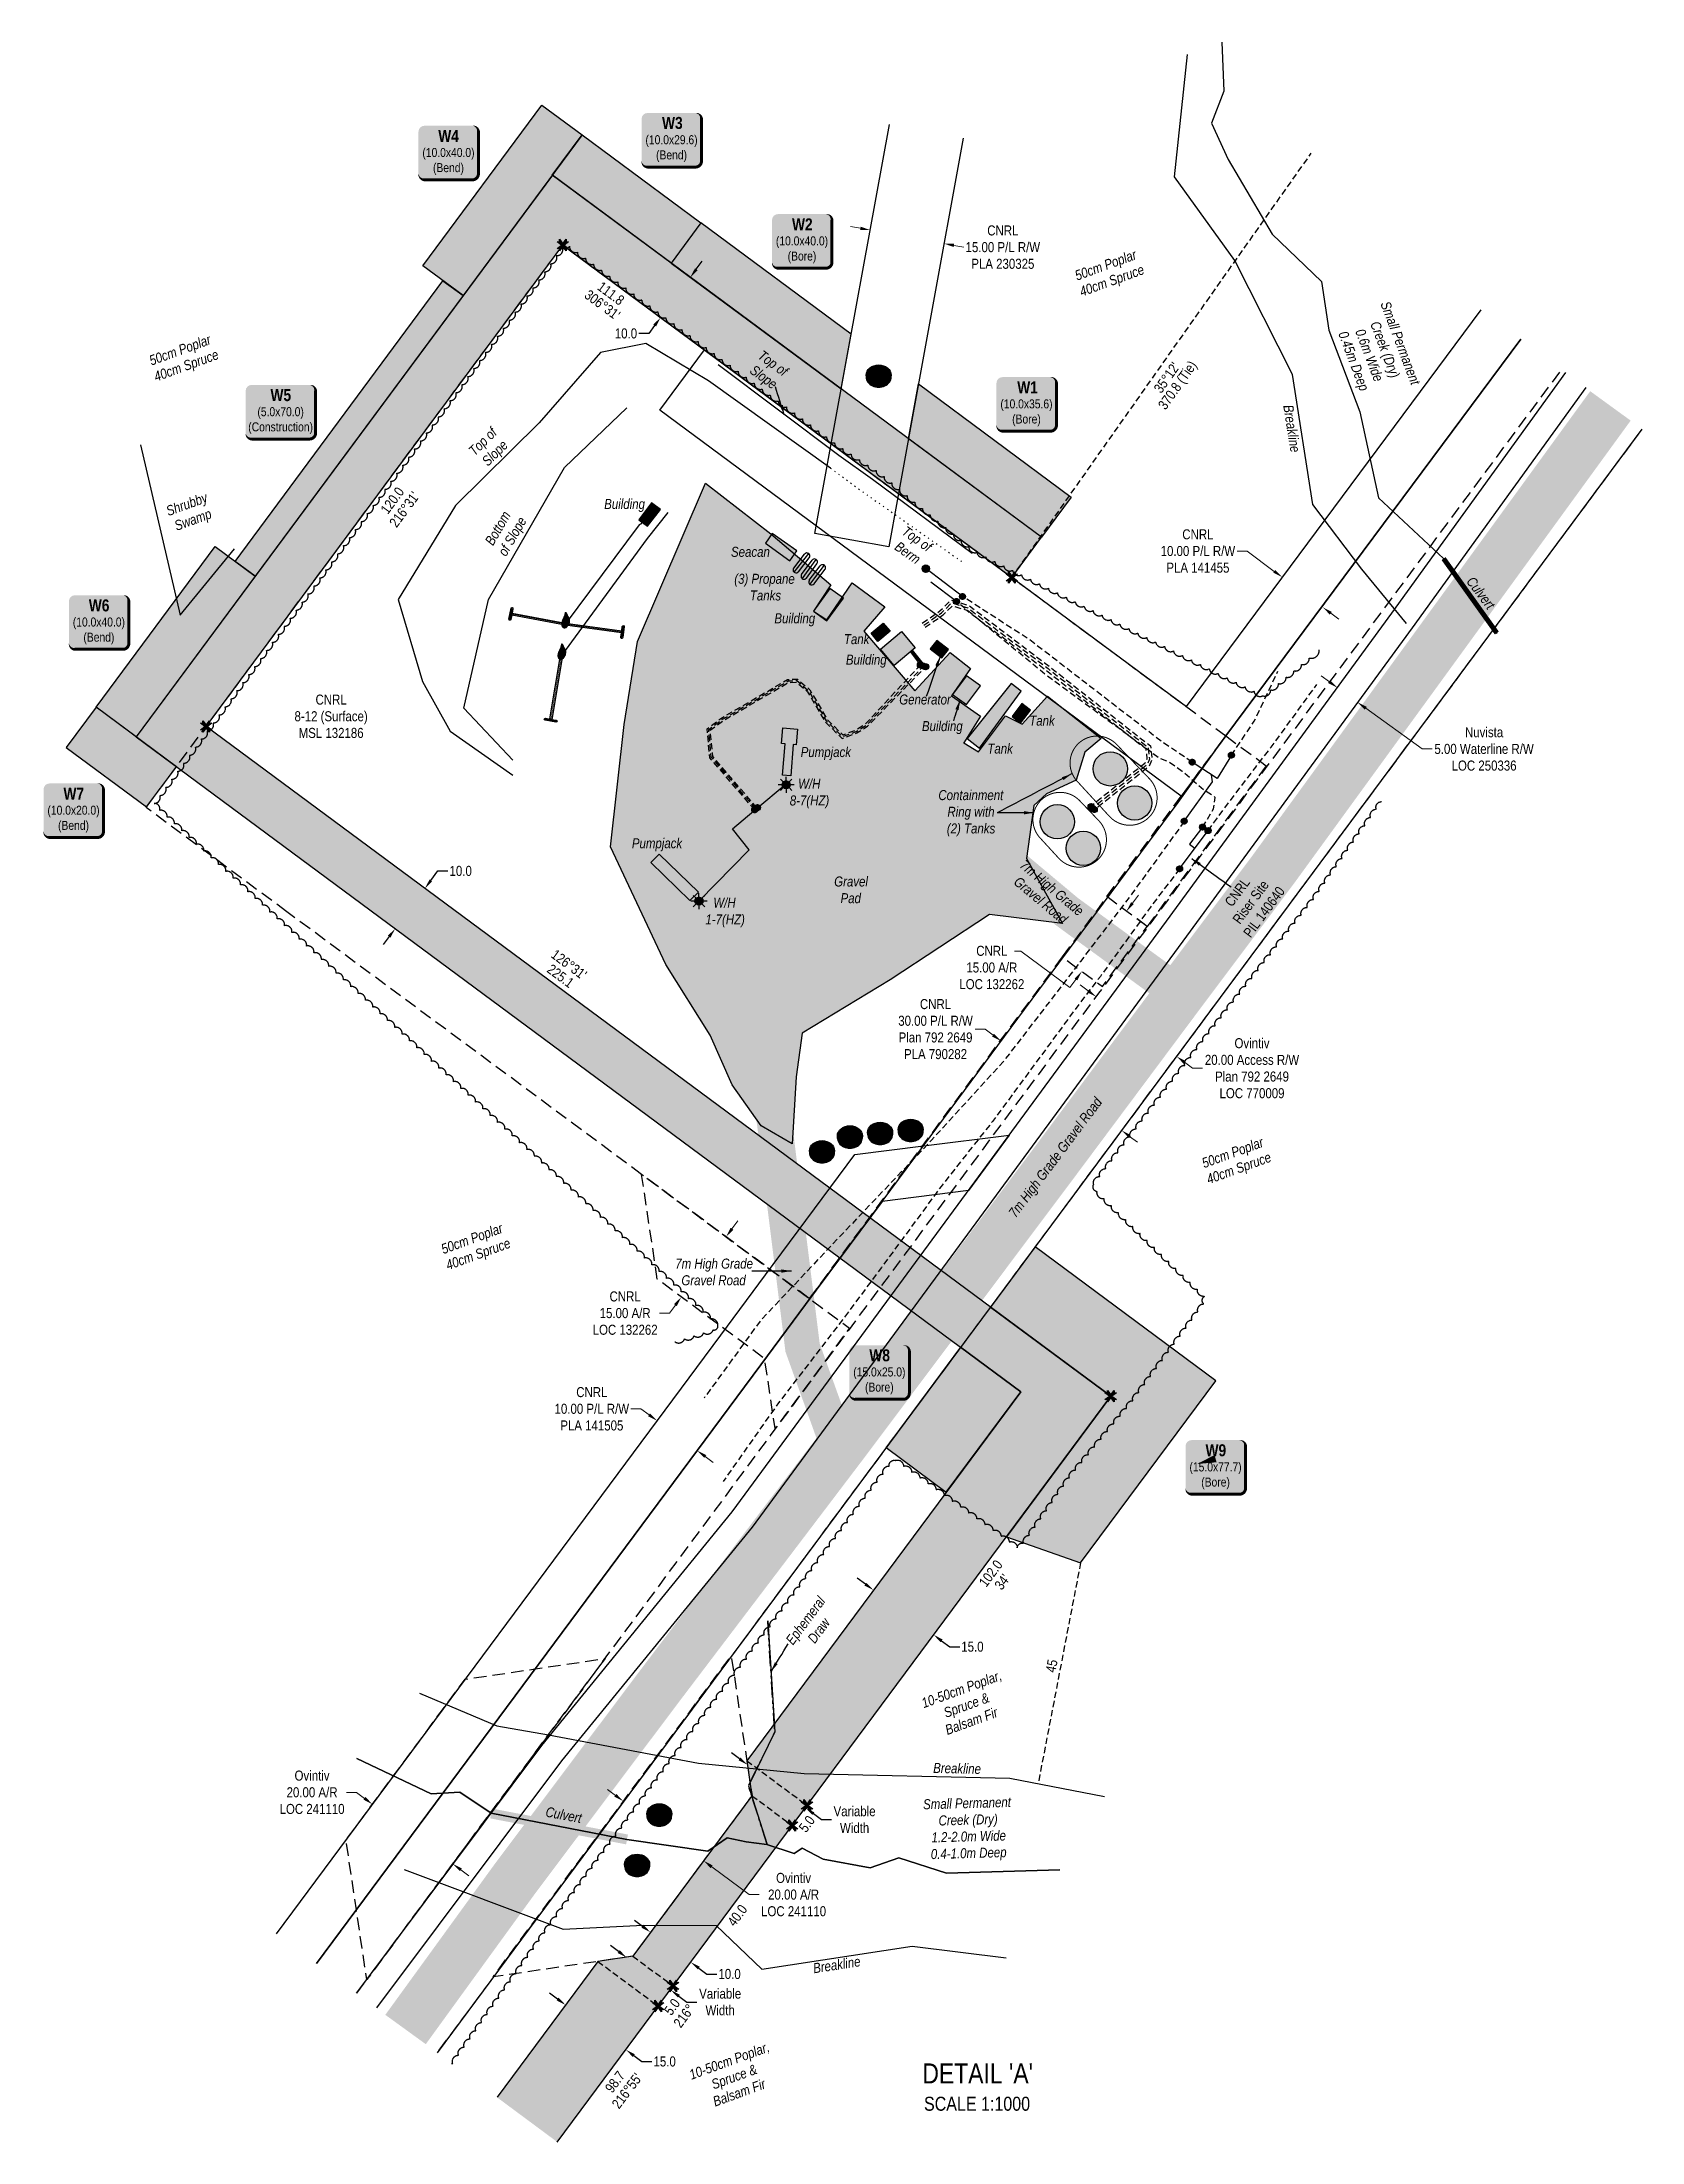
# Model space of a CAD drawing. Extents: x 391873 to 399328, y 6054492 to 6062838.
# Drawn here: x 397729 to 399328, y 6060738 to 6062838 of the extents above; entities that cross this region are included whole.
import ezdxf
from ezdxf.enums import TextEntityAlignment as Align

# ---------------------------------------------------------------- set-up
doc = ezdxf.new("R2010")
doc.units = 0
doc.header["$LTSCALE"] = 5
doc.header["$PDSIZE"] = 0.5
for name, pattern in [('0', [1, 1, 0]), ('foc-ACCESSROAD', [3.75, 2.5, -1.25]), ('foc-TIELINE', [1.875, 1.25, -0.625]), ('foc-TOPO', [1, 0.2, -0.8]), ('foc-TOPO-ephemeral', [6.25, 3.125, -0.625, 0.625, -0.625, 0.625, -0.625]), ('foc-TRAV', [1.875, 1.25, -0.625]), ('UG_PIPE', [1.875, 1.25, -0.625])]:
    doc.linetypes.add(name, pattern=pattern)
doc.layers.get('Defpoints').update_dxf_attribs({"color": 9})
for name, color, linetype, lineweight in [('AS-GENERAL', 48, 'Continuous', 18), ('C-AR-T', 13, 'Continuous', 9), ('C-RW-T', 13, 'Continuous', 9), ('C-WS-T', 13, 'Continuous', 9), ('F-AR-T', 190, 'Continuous', 9), ('F-RW-T', 190, 'Continuous', 9), ('F-WS-T', 190, 'Continuous', 9), ('T-TEXT', 48, 'Continuous', 18), ('T-TIE-T', 201, 'Continuous', 18)]:
    doc.layers.add(name, color=color, linetype=linetype, lineweight=lineweight)
for name, color, linetype, true_color in [('AS-PIPE-AG', 7, 'Continuous', 0x7d00fa), ('AS-STRUCTURE-H', 7, 'Continuous', 0xa8a8a8), ('AS-STRUCTURE-T', 7, 'Continuous', 0x454545), ('P-TEMP-BLUE-H', 7, 'Continuous', 0x99e6ff)]:
    doc.layers.add(name, color=color, linetype=linetype, true_color=true_color)
for name, color, linetype in [('AS-PIPE-UG', 44, 'UG_PIPE'), ('AS-ROADS', 254, 'Continuous'), ('AS-SYMBOL', 7, 'Continuous'), ('C-AR', 13, 'foc-ACCESSROAD'), ('C-RW', 13, 'Continuous'), ('C-WS', 13, 'foc-ACCESSROAD'), ('C-WS-S', 8, 'Continuous'), ('DETAIL-T', 7, 'Continuous'), ('F-AR', 190, 'foc-ACCESSROAD'), ('F-RW', 190, 'Continuous'), ('L-BD', 7, 'Continuous'), ('L-BD1', 253, 'Continuous'), ('L-MON', 1, 'Continuous'), ('L-TIE', 7, 'foc-TIELINE'), ('P-CROSSINGS', 250, 'Continuous'), ('P-PROPOSED', 10, 'Continuous'), ('P-PROPOSED-H', 21, 'Continuous'), ('P-TEMP-BLOCKS', 250, 'Continuous'), ('P-TEMP-BLUE', 146, 'Continuous'), ('P-TRAV', 4, 'foc-TRAV'), ('P-TXT', 4, 'Continuous'), ('T-BUSH', 110, '0'), ('T-BUSH-T', 110, 'Continuous'), ('T-CREEK', 160, 'Continuous'), ('T-DRAW', 143, 'foc-TOPO-ephemeral'), ('T-GENERAL', 48, 'foc-TOPO'), ('T-SLOPE', 48, 'Continuous'), ('T-TIE', 201, 'foc-TIELINE'), ('T-WATER-T', 170, 'Continuous'), ('WETLAND', 143, 'Continuous'), ('WETLAND-T', 146, 'Continuous')]:
    doc.layers.add(name, color=color, linetype=linetype)
doc.layers.add('AS-STRUCTURE', color=7, linetype='Continuous', lineweight=30, true_color=0x595959)
doc.styles.add('80', font='ARIALN.TTF', dxfattribs={"height": 10})
doc.styles.add('80CG', font='ARIALN.TTF', dxfattribs={"height": 10})
doc.styles.add('80L', font='ARIALN.TTF', dxfattribs={"height": 10})
doc.styles.add('BOLD', font='ARIALNB.TTF')
doc.styles.add('Crossing', font='ARIALN.TTF', dxfattribs={"height": 10})
doc.styles.add('foc-LtypeFont', font='ARIALN.TTF', dxfattribs={"height": 7.35})
doc.linetypes.add('foc-TOPO-flowdirection-NOLINE', pattern='A,0,[">",foc-LtypeFont,S=0.3,R=0,X=0,Y=-0.945],-20,[">",foc-LtypeFont,S=0.3,R=0,X=0,Y=-0.945],0', length=20)
doc.dimstyles.new('Compass 5 000', dxfattribs={"dimscale": 5, "dimtxt": 9, "dimasz": 2, "dimexe": 0.2, "dimexo": 0.0625, "dimgap": 0.5, "dimtad": 0, "dimtih": 1, "dimtoh": 1, "dimzin": 0, "dimdsep": 46, "dimtxsty": '80CG', "dimcen": 0.1, "dimse1": 1, "dimse2": 1, "dimclrd": 256, "dimclrt": 256, "dimaunit": 1, "dimadec": 4, "dimazin": 0, "dimtfac": 0.06, "dimtofl": 0, "dimtmove": 0, "dimatfit": 1, "dimfxl": 0.2, "dimtolj": 1, "dimtzin": 0, "dimlwd": -1, "dimarcsym": 0})

msp = doc.modelspace()

# ---------------------------------------------------------------- texts
at = {"layer": 'AS-STRUCTURE-T', "char_height": 9.99613, "attachment_point": 1, "style": '80L'}
for s, width, insert in [('{\\fArial Narrow|b0|i1|c0|p34;Building}', 38.67435, (398290.867, 6062380.691)), ('{\\fArial Narrow|b0|i1|c0|p34;Seacan}', 38.67435, (398417.631, 6062332.83)), ('\\pi0.54576;{\\fArial Narrow|b0|i1|c0|p34;(3) Propane\\P\\pi12.98; Tanks}', 60.30464, (398420.349, 6062305.877)), ('{\\fArial Narrow|b0|i1|c0|p34;Building}', 38.67435, (398461.013, 6062266.332)), ('{\\fArial Narrow|b0|i1|c0|p34;Tank}', 26.17776, (398530.517, 6062245.533)), ('{\\fArial Narrow|b0|i1|c0|p34;Building}', 38.67435, (398532.505, 6062225.019)), ('{\\fArial Narrow|b0|i1|c0|p34;Generator}', 38.67435, (398585.821, 6062185.176)), ('{\\fArial Narrow|b0|i1|c0|p34;Building}', 38.67435, (398608.519, 6062158.543)), ('{\\fArial Narrow|b0|i1|c0|p34;Tank}', 26.17776, (398715.808, 6062163.992)), ('{\\fArial Narrow|b0|i1|c0|p34;Pumpjack}', 38.67435, (398487.307, 6062132.627)), ('{\\fArial Narrow|b0|i1|c0|p34;Tank}', 26.17776, (398673.96, 6062136.11)), ('\\pi9.8517;{\\fArial Narrow|b0|i1|c0|p34;Containment \\P\\pi18.893;Ring with\\P\\pi18.334;(2) Tanks}', 84.03723, (398615.109, 6062089.569)), ('{\\fArial Narrow|b0|i1|c0|p34;Pumpjack}', 38.67435, (398318.547, 6062041.404))]:
    msp.add_mtext_dynamic_manual_height_columns(s, width=width, gutter_width=50, heights=[0], dxfattribs=dict(at, insert=insert))
at = {"layer": 'C-WS-T', "insert": (398017.858, 6062163.341), "char_height": 9.99606, "attachment_point": 5, "style": '80CG'}
msp.add_mtext('\\A1;CNRL\\P8-12 (Surface)\\PMSL 132186', dxfattribs=at)
at = {"layer": 'C-WS-T', "insert": (398937.206, 6061977.605), "char_height": 9.9961, "attachment_point": 5, "rotation": 53.429492, "style": '80CG'}
msp.add_mtext('\\A1;CNRL\\PRiser Site\\PPIL 140640', dxfattribs=at)
at = {"layer": 'DETAIL-T', "color": 3, "insert": (398549.973, 6060816.213), "char_height": 19.99227, "width": 225.74688, "attachment_point": 1, "style": '80CG'}
msp.add_mtext("\\pi58.999;DETAIL 'A'\\P\\pi60.604;{\\H0.7x;SCALE 1:1000}", dxfattribs=at)
at = {"layer": 'F-WS-T', "char_height": 9.99613, "attachment_point": 1, "style": '80L'}
for s, insert in [('\\pi8.8467;{\\fArial Narrow|b0|i1|c0|p34;W/H\\P\\pi0.48366;8-7(HZ)}', (398475.925, 6062100.862)), ('\\pi8.8467;{\\fArial Narrow|b0|i1|c0|p34;W/H\\P\\pi0.90642;1-7(HZ)}', (398391.163, 6061981.887))]:
    msp.add_mtext_dynamic_manual_height_columns(s, width=38.88581, gutter_width=50, heights=[0], dxfattribs=dict(at, insert=insert))
at = {"layer": 'L-BD', "style": '80L'}
for s, height, p in [("35°12'", 9.9961, (398853.263, 6062502.105)), ('370.8 (Tie)', 9.99613, (398864.903, 6062493.893))]:
    msp.add_text(s, height=height, rotation=54.7998, dxfattribs=at).set_placement(p, align=Align.MIDDLE)
at = {"layer": 'L-BD1', "style": '80L'}
for s, rotation, p in [("306°31'", 323.482, (398289.106, 6062574.862)), ('111.8', 323.482, (398297.582, 6062586.31)), ('120.0', 53.482, (398079.023, 6062379.206)), ("216°31'", 53.482, (398091.073, 6062370.283)), ("126°31'", 323.482, (398255.704, 6061915.199)), ('225.1', 323.482, (398247.228, 6061903.751)), ('102.0', 53.4295, (398677.273, 6061306.237)), ("34'", 53.4295, (398688.713, 6061297.75)), ('5.0', 53.4295, (398493.401, 6061055.726)), ('40.0', 53.4295, (398423.91, 6060964.239)), ('5.0', 53.4295, (398358.678, 6060872.771)), ('216°', 53.4295, (398370.721, 6060863.837)), ('98.7', 53.0706, (398301.582, 6060797.823)), ("216°55'", 53.0706, (398313.568, 6060788.814))]:
    msp.add_text(s, height=9.9961, rotation=rotation, dxfattribs=at).set_placement(p, align=Align.MIDDLE)
at = {"layer": 'T-BUSH-T', "char_height": 9.99613, "attachment_point": 1, "rotation": 20, "style": '80L'}
for s, width, insert in [('\\pi1.4131;{\\fArial Narrow|b0|i1|c0|p34;50cm Poplar\\P\\pi0.32551;40cm Spruce}', 67.3101, (398758.907, 6062607.904)), ('\\pi1.4131;{\\fArial Narrow|b0|i1|c0|p34;50cm Poplar\\P\\pi0.32551;40cm Spruce}', 67.3101, (397833.558, 6062522.948)), ('\\pi1.4131;{\\fArial Narrow|b0|i1|c0|p34;50cm Poplar\\P\\pi0.32551;40cm Spruce}', 67.3101, (398885.859, 6061720.321)), ('\\pi1.4131;{\\fArial Narrow|b0|i1|c0|p34;50cm Poplar\\P\\pi0.32551;40cm Spruce}', 67.3101, (398125.36, 6061634.352)), ('\\pi1.8057;{\\fArial Narrow|b0|i1|c0|p34;10-50cm Poplar,\\P\\pi19.33;Spruce & \\P\\pi14.778;Balsam Fir}', 84.77381, (398605.277, 6061180.202)), ('\\pi1.8057;{\\fArial Narrow|b0|i1|c0|p34;10-50cm Poplar,\\P\\pi19.33;Spruce & \\P\\pi14.778;Balsam Fir}', 84.77381, (398373.068, 6060808.602))]:
    msp.add_mtext_dynamic_manual_height_columns(s, width=width, gutter_width=50, heights=[0], dxfattribs=dict(at, insert=insert))
at = {"layer": 'T-TEXT', "char_height": 9.99613, "attachment_point": 1, "style": '80L'}
for s, width, insert, rotation in [('\\pi23.312;{\\fArial Narrow|b0|i1|c0|p34;Top of\\P\\pi25.484;Slope}', 79.15673, (398430.786, 6062543.904), 323.691526), ('\\pi36.408;{\\fArial Narrow|b0|i1|c0|p34;Breakline}', 119.76883, (398973.848, 6062511.413), 278.997986), ('\\pi23.312;{\\fArial Narrow|b0|i1|c0|p34;Top of\\P\\pi25.484;Slope}', 79.15673, (398137.737, 6062413.951), 44.640606), ('\\pi21.782;{\\fArial Narrow|b0|i1|c0|p34;Bottom \\P\\pi18.989;of Slope}', 79.15673, (398160.155, 6062319.465), 60.024438), ('\\pi23.312;{\\fArial Narrow|b0|i1|c0|p34;Top of\\P\\pi26.245;Berm}', 79.15673, (398574.171, 6062367.674), 324.829328), ('\\pi0.57532;{\\fArial Narrow|b0|i1|c0|p34;Culvert}', 36.82578, (399159.841, 6062304.591), 307.430447), ('\\pi4.0319;{\\fArial Narrow|b0|i1|c0|p34;7m High Grade \\P\\pi10.152;Gravel Road}', 84.03723, (398708.79, 6062023.156), 320.057476), ('\\pi3.6092;{\\fArial Narrow|b0|i1|c0|p34;7m High Grade Gravel Road}', 151.50779, (398692.106, 6061664.399), 53.162465), ('\\pi36.408;{\\fArial Narrow|b0|i1|c0|p34;Breakline}', 119.76883, (398583.516, 6061117.645), 358.641274), ('\\pi0.57532;{\\fArial Narrow|b0|i1|c0|p34;Culvert}', 36.82578, (398232.939, 6061073.163), 349.18043), ('\\pi36.408;{\\fArial Narrow|b0|i1|c0|p34;Breakline}', 119.76883, (398462.984, 6060910.612), 8.76062)]:
    msp.add_mtext_dynamic_manual_height_columns(s, width=width, gutter_width=50, heights=[0], dxfattribs=dict(at, insert=insert, rotation=rotation))
for s, insert in [('\\pi25.466;{\\fArial Narrow|b0|i1|c0|p34;Gravel\\P\\pi31.828;Pad}', (398495.342, 6062003.163)), ('\\pi4.0319;{\\fArial Narrow|b0|i1|c0|p34;7m High Grade \\P\\pi10.152;Gravel Road}', (398357.906, 6061621.059))]:
    msp.add_mtext_dynamic_manual_height_columns(s, width=84.03723, gutter_width=50, heights=[0], dxfattribs=dict(at, insert=insert))
at = {"layer": 'T-TIE-T', "style": '80L'}
msp.add_text('45', height=9.9961, rotation=79.13073, dxfattribs=at).set_placement((398738.215, 6061213.685), align=Align.MIDDLE)
at = {"layer": 'T-WATER-T', "char_height": 9.99613, "attachment_point": 1, "style": '80L'}
for s, insert, rotation in [('\\pi16.153;{\\fArial Narrow|b0|i1|c0|p34;Small Permanent \\P\\pi31.157;Creek (Dry)\\P\\pi33.067;0.6m Wide\\P\\pi29.221;0.45m Deep}', (399070.376, 6062594.607), 290.705599), ('\\pi32.231;{\\fArial Narrow|b0|i1|c0|p34;Ephemeral\\P\\pi46.493;Draw}', (398452.323, 6061213.944), 53.429492), ('\\pi16.153;{\\fArial Narrow|b0|i1|c0|p34;Small Permanent \\P\\pi31.157;Creek (Dry)\\P\\pi23.643;1.2-2.0m Wide\\P\\pi22.539;0.4-1.0m Deep}', (398593.399, 6061079.884), 1.533409)]:
    msp.add_mtext_dynamic_manual_height_columns(s, width=119.76883, gutter_width=50, heights=[0], dxfattribs=dict(at, insert=insert, rotation=rotation))
at = {"layer": 'WETLAND-T', "insert": (397851.368, 6062372.781), "char_height": 9.99613, "attachment_point": 1, "rotation": 20, "style": '80L'}
msp.add_mtext_dynamic_manual_height_columns('\\pi0.46409;{\\fArial Narrow|b0|i1|c0|p34;Shrubby\\P\\pi3.1711;Swamp}', width=43.46289, gutter_width=50, heights=[0], dxfattribs=at)

# ---------------------------------------------------------------- blocks, each defined once
blk = doc.blocks.new('*U106')
at = {"true_color": 0x99e6ff}
h = blk.add_hatch(color=141, dxfattribs=at)
edge = h.paths.add_edge_path()
edge.add_line((-24, -35.6), (24, -35.6))
edge.add_arc((24, -29.6), 6, 270, 360)
edge.add_line((30, -29.6), (30, 12.5))
edge.add_arc((24, 12.5), 6, 0, 90)
edge.add_line((24, 18.5), (-24, 18.5))
edge.add_arc((-24, 12.5), 6, 90, 180)
edge.add_line((-30, 12.5), (-30, -29.6))
edge.add_arc((-24, -29.6), 6, 180, 270)
at = {"color": 250, "flags": 128}
blk.add_lwpolyline([(-24, -35.6, 3, 3, 0), (24, -35.6, 3, 3, 0.414214), (30, -29.6, 3, 3, 0), (30, 12.5, 3, 0, 0.414214), (24, 18.5, 0, 0, 0), (-24, 18.5, 0, 0, 0.414214), (-30, 12.5, 0, 0, 0), (-30, -29.6, 0, 3, 0.414214)], format="xyseb", close=True, dxfattribs=at)
at = {"flags": 128}
blk.add_lwpolyline([(-18.4, -5.4, 0, 7.5, 0), (0, 0, 0, 0, 0)], format="xyseb", dxfattribs=at)
at = {"color": 250}
for tag, p, height, style in [('TEMP_AREA_W1_001', (-9.2, 2.2), 12, 'BOLD'), ('ENTER_TEXT_001', (-30.7, -12.8), 9, '80')]:
    blk.add_attdef(tag, p, '', height=height, dxfattribs=dict(at, style=style))
blk = doc.blocks.new('*U40')
at = {"true_color": 0x99e6ff}
h = blk.add_hatch(color=141, dxfattribs=at)
edge = h.paths.add_edge_path()
edge.add_line((-24, -35.6), (24, -35.6))
edge.add_arc((24, -29.6), 6, 270, 360)
edge.add_line((30, -29.6), (30, 12.5))
edge.add_arc((24, 12.5), 6, 0, 90)
edge.add_line((24, 18.5), (-24, 18.5))
edge.add_arc((-24, 12.5), 6, 90, 180)
edge.add_line((-30, 12.5), (-30, -29.6))
edge.add_arc((-24, -29.6), 6, 180, 270)
at = {"color": 250, "flags": 128}
blk.add_lwpolyline([(-24, -35.6, 3, 3, 0), (24, -35.6, 3, 3, 0.414214), (30, -29.6, 3, 3, 0), (30, 12.5, 3, 0, 0.414214), (24, 18.5, 0, 0, 0), (-24, 18.5, 0, 0, 0.414214), (-30, 12.5, 0, 0, 0), (-30, -29.6, 0, 3, 0.414214)], format="xyseb", close=True, dxfattribs=at)
at = {"flags": 128}
blk.add_lwpolyline([(-25, -20.2, 0, 7.5, 0), (0, 0, 0, 0, 0)], format="xyseb", dxfattribs=at)
at = {"color": 250}
for tag, p, height, style in [('TEMP_AREA_W1_001', (-9.2, 2.2), 12, 'BOLD'), ('ENTER_TEXT_001', (-30.7, -12.8), 9, '80')]:
    blk.add_attdef(tag, p, '', height=height, dxfattribs=dict(at, style=style))
blk = doc.blocks.new('*U41')
at = {"true_color": 0x99e6ff}
h = blk.add_hatch(color=141, dxfattribs=at)
edge = h.paths.add_edge_path()
edge.add_line((-29, -35.6), (29, -35.6))
edge.add_arc((29, -29.6), 6, 270, 360)
edge.add_line((35, -29.6), (35, 12.5))
edge.add_arc((29, 12.5), 6, 0, 90)
edge.add_line((29, 18.5), (-29, 18.5))
edge.add_arc((-29, 12.5), 6, 90, 180)
edge.add_line((-35, 12.5), (-35, -29.6))
edge.add_arc((-29, -29.6), 6, 180, 270)
at = {"color": 250, "flags": 128}
blk.add_lwpolyline([(-29, -35.6, 3, 3, 0), (29, -35.6, 3, 3, 0.414214), (35, -29.6, 3, 3, 0), (35, 12.5, 3, 0, 0.414214), (29, 18.5, 0, 0, 0), (-29, 18.5, 0, 0, 0.414214), (-35, 12.5, 0, 0, 0), (-35, -29.6, 0, 3, 0.414214)], format="xyseb", close=True, dxfattribs=at)
at = {"flags": 128}
blk.add_lwpolyline([(-25, -20.2, 0, 7.5, 0), (0, 0, 0, 0, 0)], format="xyseb", dxfattribs=at)
at = {"color": 250}
for tag, p, height, style in [('TEMP_AREA_W1_001', (-9.2, 2.2), 12, 'BOLD'), ('ENTER_TEXT_001', (-30.7, -12.8), 9, '80')]:
    blk.add_attdef(tag, p, '', height=height, dxfattribs=dict(at, style=style))
blk = doc.blocks.new('*D100')
at = {"layer": 'C-AR-T', "transparency": 16777216}
for p, q in [((398418.6, 6061650.9), (398424.6, 6061658.9)), ((398356.1, 6061566.5), (398346.1, 6061566.5)), ((398362.1, 6061574.6), (398356.1, 6061566.5))]:
    blk.add_line(p, q, dxfattribs=at)
for points in [[(398417.3, 6061651.9), (398420, 6061649.9), (398412.7, 6061642.8)], [(398360.7, 6061575.5), (398363.4, 6061573.6), (398368, 6061582.6)]]:
    blk.add_solid(points, dxfattribs=at)
at = {"layer": 'Defpoints', "color": 0, "transparency": 16777216}
for p in [(398422.7, 6061635.4), (398368, 6061582.6), (398378.1, 6061575.1)]:
    blk.add_point(p, dxfattribs=at)
at = {"layer": 'C-AR-T', "transparency": 16777216, "insert": (398311.8, 6061566.5), "char_height": 10, "attachment_point": 5, "style": '80CG'}
blk.add_mtext('\\A1;CNRL\\P15.00 A/R\\PLOC 132262', dxfattribs=at)
blk = doc.blocks.new('*D102')
at = {"layer": 'C-RW-T', "transparency": 16777216}
for p, q in [((398671.6, 6061850.5), (398661.6, 6061850.5)), ((398679.6, 6061844.6), (398671.6, 6061850.5)), ((398816.1, 6061743.3), (398824.1, 6061737.4))]:
    blk.add_line(p, q, dxfattribs=at)
for points in [[(398680.6, 6061845.9), (398678.6, 6061843.2), (398687.7, 6061838.6)], [(398817.1, 6061744.7), (398815.1, 6061742), (398808.1, 6061749.3)]]:
    blk.add_solid(points, dxfattribs=at)
at = {"layer": 'Defpoints', "color": 0, "transparency": 16777216}
for p in [(398808.1, 6061749.3), (398558.9, 6061665), (398679.3, 6061575.7)]:
    blk.add_point(p, dxfattribs=at)
at = {"layer": 'C-RW-T', "transparency": 16777216, "insert": (398622.1, 6061850.5), "char_height": 10, "attachment_point": 5, "style": '80CG'}
blk.add_mtext('\\A1;CNRL\\P30.00 P/L R/W\\PPlan 792 2649\\PPLA 790282', dxfattribs=at)
blk = doc.blocks.new('*D101')
at = {"layer": 'C-RW-T', "transparency": 16777216}
for p, q in [((398933.5, 6062328.6), (398923.5, 6062328.6)), ((398960.8, 6062308.3), (398933.5, 6062328.6)), ((399017.3, 6062266.5), (399025.3, 6062260.5))]:
    blk.add_line(p, q, dxfattribs=at)
for points in [[(398961.8, 6062309.7), (398959.8, 6062307), (398968.9, 6062302.4)], [(399018.3, 6062267.8), (399016.3, 6062265.1), (399009.2, 6062272.4)]]:
    blk.add_solid(points, dxfattribs=at)
at = {"layer": 'Defpoints', "color": 0, "transparency": 16777216}
for p in [(398992.5, 6062334.2), (398968.9, 6062302.4), (399032.8, 6062304.2)]:
    blk.add_point(p, dxfattribs=at)
at = {"layer": 'C-RW-T', "transparency": 16777216, "insert": (398884.4, 6062328.6), "char_height": 10, "attachment_point": 5, "style": '80CG', "bg_fill": 3, "box_fill_scale": 1.1, "bg_fill_color": 256, "bg_fill_true_color": 13158600, "bg_fill_transparency": 0}
blk.add_mtext('\\A1;CNRL\\P10.00 P/L R/W\\PPLA 141455', dxfattribs=at)
blk = doc.blocks.new('*D103')
at = {"layer": 'Defpoints', "color": 0, "transparency": 16777216}
for p in [(399023.9, 6062192), (399033.3, 6062205), (399053.5, 6062190.3)]:
    blk.add_point(p, dxfattribs=at)
at = {"layer": 'F-RW-T', "transparency": 16777216}
for p, q in [((399015.8, 6062197.8), (399007.7, 6062203.7)), ((399052.2, 6062171.5), (399108.6, 6062130.7)), ((399108.6, 6062130.7), (399118.6, 6062130.7))]:
    blk.add_line(p, q, dxfattribs=at)
for points in [[(399016.8, 6062199.2), (399014.8, 6062196.5), (399023.9, 6062192)], [(399053.2, 6062172.8), (399051.3, 6062170.1), (399044.1, 6062177.3)]]:
    blk.add_solid(points, dxfattribs=at)
at = {"layer": 'F-RW-T', "transparency": 16777216, "insert": (399170.5, 6062130.7), "char_height": 10, "attachment_point": 5, "style": '80CG', "bg_fill": 3, "box_fill_scale": 1.1, "bg_fill_color": 256, "bg_fill_true_color": 13158600, "bg_fill_transparency": 0}
blk.add_mtext('\\A1;Nuvista\\P5.00 Waterline R/W\\PLOC 250336', dxfattribs=at)
blk = doc.blocks.new('*D104')
at = {"layer": 'Defpoints', "color": 0, "transparency": 16777216}
for p in [(398083, 6062012.4), (398053.2, 6061972.3), (398081.9, 6061951)]:
    blk.add_point(p, dxfattribs=at)
at = {"layer": 'P-TXT', "transparency": 16777216}
for p, q in [((398117.6, 6061999.2), (398124.7, 6062008.7)), ((398124.7, 6062008.7), (398134.7, 6062008.7)), ((398075.9, 6061943), (398070, 6061935))]:
    blk.add_line(p, q, dxfattribs=at)
for points in [[(398116.3, 6062000.2), (398118.9, 6061998.2), (398111.6, 6061991.2)], [(398074.6, 6061944), (398077.2, 6061942), (398081.9, 6061951)]]:
    blk.add_solid(points, dxfattribs=at)
at = {"layer": 'P-TXT', "transparency": 16777216, "insert": (398147.4, 6062008.7), "char_height": 10, "attachment_point": 5, "style": '80CG'}
blk.add_mtext('\\A1;10.0', dxfattribs=at)
blk = doc.blocks.new('*D105')
at = {"layer": 'Defpoints', "color": 0, "transparency": 16777216}
for p in [(398576.9, 6061312.3), (398637.1, 6061267.6), (398620.2, 6061244.8)]:
    blk.add_point(p, dxfattribs=at)
at = {"layer": 'P-TXT', "transparency": 16777216}
for p, q in [((398552, 6061295.5), (398543.9, 6061301.4)), ((398628.2, 6061238.9), (398636.3, 6061232.9)), ((398636.3, 6061232.9), (398646.3, 6061232.9))]:
    blk.add_line(p, q, dxfattribs=at)
for points in [[(398553, 6061296.8), (398551, 6061294.1), (398560, 6061289.5)], [(398629.2, 6061240.2), (398627.2, 6061237.5), (398620.2, 6061244.8)]]:
    blk.add_solid(points, dxfattribs=at)
at = {"layer": 'P-TXT', "transparency": 16777216, "insert": (398659, 6061232.9), "char_height": 10, "attachment_point": 5, "style": '80CG'}
blk.add_mtext('\\A1;15.0', dxfattribs=at)
blk = doc.blocks.new('RISER')
h = blk.add_hatch(color=255)
h.dxf.hatch_style = 1
edge = h.paths.add_edge_path()
edge.add_arc((0, 0), 0.7, 0, 360)
blk.add_hatch(color=13).paths.add_polyline_path([(0.58, -0.15), (-0.58, -0.15, 0.774597)])
at = {"color": 13}
blk.add_line((-0.58, -0.15), (0.58, -0.15), dxfattribs=at)
blk.add_circle((0, 0), 0.6, dxfattribs=at)
blk = doc.blocks.new('PIG')
h = blk.add_hatch(color=255)
h.dxf.hatch_style = 1
edge = h.paths.add_edge_path()
edge.add_arc((0, 0), 0.85, 0, 360)
at = {"layer": 'AS-SYMBOL'}
h = blk.add_hatch(color=13, dxfattribs=at)
h.dxf.hatch_style = 1
h.paths.add_polyline_path([(-0.1, 0, 1), (-0.55, 0, 1)])
h = blk.add_hatch(color=13, dxfattribs=at)
h.dxf.hatch_style = 1
h.paths.add_polyline_path([(0.1, 0, 1), (0.55, 0, 1)])
at = {"layer": 'AS-SYMBOL', "color": 13}
for centre, radius in [((0, 0), 0.75), ((-0.33, 0), 0.225), ((0.33, 0), 0.225)]:
    blk.add_circle(centre, radius, dxfattribs=at)
blk = doc.blocks.new('*U108')
h = blk.add_hatch(color=255)
h.dxf.hatch_style = 1
edge = h.paths.add_edge_path()
edge.add_arc((0.2, 1.08), 0.2, -10.6608, 169.3392, ccw=False)
edge.add_line((0.4, 1.04), (0.16, -0.23))
edge.add_line((0.16, -0.23), (-0.01, -1.12))
edge.add_arc((-0.2, -1.08), 0.2, 169.3392, 349.3392, ccw=False)
edge.add_line((-0.4, -1.04), (0.01, 1.12))
h = blk.add_hatch(color=255)
h.dxf.hatch_style = 1
edge = h.paths.add_edge_path()
edge.add_arc((10.86, -2.04), 0.2, -100.6608, 79.3392, ccw=False)
edge.add_line((10.82, -2.24), (0.16, -0.23))
edge.add_line((0.16, -0.23), (0.23, 0.16))
edge.add_line((0.23, 0.16), (10.89, -1.85))
at = {"color": 255}
blk.add_lwpolyline([(0.01, 1.12, -1), (0.4, 1.04), (0.16, -0.23), (-0.01, -1.12, -1), (-0.4, -1.04)], format="xyb", close=True, dxfattribs=at)
at = {"color": 72, "const_width": 0.1, "flags": 128}
for points in [[(0.2, 1.08), (-0.2, -1.08)], [(10.86, -2.04), (0, 0)]]:
    blk.add_lwpolyline(points, dxfattribs=at)
at = {"color": 255, "flags": 128}
blk.add_lwpolyline([(10.89, -1.85, -1), (10.82, -2.24), (0.16, -0.23), (0.23, 0.16)], format="xyb", close=True, dxfattribs=at)
blk = doc.blocks.new('*U109')
h = blk.add_hatch(color=255)
h.dxf.hatch_style = 1
edge = h.paths.add_edge_path()
edge.add_arc((2.16, 12.91), 0.2, -9.5113, 170.4887, ccw=False)
edge.add_line((2.36, 12.88), (0.23, 0.16))
edge.add_line((0.23, 0.16), (-0.16, 0.23))
edge.add_line((-0.16, 0.23), (1.97, 12.94))
h = blk.add_hatch(color=255)
h.dxf.hatch_style = 1
edge = h.paths.add_edge_path()
edge.add_arc((-1.08, 0.18), 0.2, 80.4887, 260.4887, ccw=False)
edge.add_line((-1.05, 0.38), (0.23, 0.16))
edge.add_line((0.23, 0.16), (1.12, 0.02))
edge.add_arc((1.08, -0.18), 0.2, -99.5113, 80.4887, ccw=False)
edge.add_line((1.05, -0.38), (-1.12, -0.02))
at = {"color": 255, "flags": 128}
blk.add_lwpolyline([(1.97, 12.94, -1), (2.36, 12.88), (0.23, 0.16), (-0.16, 0.23)], format="xyb", close=True, dxfattribs=at)
at = {"color": 72, "const_width": 0.1, "flags": 128}
for points in [[(2.16, 12.91), (0, 0)], [(-1.08, 0.18), (1.08, -0.18)]]:
    blk.add_lwpolyline(points, dxfattribs=at)
at = {"color": 255}
blk.add_lwpolyline([(-1.12, -0.02, -1), (-1.05, 0.38), (0.23, 0.16), (1.12, 0.02, -1), (1.05, -0.38)], format="xyb", close=True, dxfattribs=at)
blk = doc.blocks.new('*U107')
h = blk.add_hatch(color=255)
h.dxf.hatch_style = 1
edge = h.paths.add_edge_path()
edge.add_arc((-11.46, 1.58), 0.2, 82.1299, 262.1299, ccw=False)
edge.add_line((-11.43, 1.78), (-0.17, 0.23))
edge.add_line((-0.17, 0.23), (-0.23, -0.17))
edge.add_line((-0.23, -0.17), (-11.48, 1.39))
h = blk.add_hatch(color=255)
h.dxf.hatch_style = 1
edge = h.paths.add_edge_path()
edge.add_arc((-0.15, -1.09), 0.2, 172.1299, 352.1299, ccw=False)
edge.add_line((-0.35, -1.06), (-0.17, 0.23))
edge.add_line((-0.17, 0.23), (-0.05, 1.12))
edge.add_arc((0.15, 1.09), 0.2, -7.8701, 172.1299, ccw=False)
edge.add_line((0.35, 1.06), (0.05, -1.12))
at = {"color": 255, "flags": 128}
blk.add_lwpolyline([(-11.48, 1.39, -1), (-11.43, 1.78), (-0.17, 0.23), (-0.23, -0.17)], format="xyb", close=True, dxfattribs=at)
at = {"color": 72, "const_width": 0.1, "flags": 128}
for points in [[(-11.46, 1.58), (0, 0)], [(-0.15, -1.09), (0.15, 1.09)]]:
    blk.add_lwpolyline(points, dxfattribs=at)
at = {"color": 255}
blk.add_lwpolyline([(0.05, -1.12, -1), (-0.35, -1.06), (-0.17, 0.23), (-0.05, 1.12, -1), (0.35, 1.06)], format="xyb", close=True, dxfattribs=at)
blk = doc.blocks.new('FLARE')
h = blk.add_hatch(color=255)
h.dxf.hatch_style = 1
h.paths.add_polyline_path([(0.16, 2.41, 0.114147), (0.13, 2.43), (0.11, 2.44, 0.261551), (0.01, 2.42), (0, 2.41, 0.131268), (-0.03, 2.37), (-0.04, 2.35, 0.041497), (-0.05, 2.33), (-0.05, 2.29, 0.015174), (-0.05, 2.29), (-0.06, 2.24, 0.004376), (-0.06, 2.24), (-0.07, 2.18), (-0.08, 2.11), (-0.09, 2.05), (-0.1, 1.98), (-0.12, 1.91), (-0.14, 1.83), (-0.17, 1.76), (-0.19, 1.68), (-0.22, 1.61), (-0.26, 1.53), (-0.29, 1.46), (-0.32, 1.39), (-0.36, 1.32), (-0.39, 1.25, 0.000505), (-0.39, 1.25), (-0.43, 1.18, 0.002398), (-0.43, 1.18), (-0.46, 1.1, 0.004177), (-0.46, 1.1), (-0.5, 1.03, 0.005735), (-0.5, 1.03), (-0.53, 0.95, 0.006994), (-0.53, 0.95), (-0.56, 0.87, 0.00791), (-0.57, 0.87), (-0.6, 0.78, 0.008323), (-0.6, 0.78), (-0.63, 0.69, 0.008095), (-0.63, 0.68), (-0.66, 0.59, 0.008067), (-0.66, 0.59), (-0.68, 0.49, 0.008387), (-0.68, 0.49), (-0.7, 0.39, 0.009056), (-0.71, 0.38), (-0.72, 0.28, 0.010123), (-0.72, 0.28), (-0.74, 0.18, 0.011689), (-0.74, 0.18), (-0.75, 0.08, 0.013925), (-0.75, 0.08), (-0.75, -0.02, 0.016488), (-0.75, -0.02), (-0.75, -0.11, 0.017255), (-0.75, -0.12), (-0.74, -0.2, 0.01735), (-0.74, -0.2), (-0.73, -0.28, 0.017311), (-0.73, -0.29), (-0.71, -0.36, 0.01715), (-0.71, -0.36), (-0.69, -0.43, 0.016886), (-0.69, -0.44), (-0.66, -0.5, 0.016546), (-0.66, -0.5), (-0.63, -0.56, 0.016164), (-0.63, -0.56), (-0.6, -0.61, 0.016329), (-0.6, -0.62), (-0.57, -0.66, 0.018828), (-0.57, -0.67), (-0.54, -0.71, 0.022087), (-0.53, -0.71), (-0.5, -0.75, 0.025345), (-0.49, -0.76), (-0.46, -0.78, 0.028234), (-0.45, -0.79), (-0.42, -0.82, 0.030298), (-0.41, -0.82), (-0.37, -0.84, 0.031129), (-0.36, -0.85), (-0.32, -0.86, 0.030544), (-0.31, -0.87), (-0.27, -0.88, 0.028465), (-0.26, -0.88), (-0.22, -0.89, 0.025311), (-0.21, -0.89), (-0.16, -0.89, 0.02283), (-0.15, -0.89), (-0.11, -0.89, 0.021226), (-0.1, -0.89), (-0.05, -0.88, 0.020401), (-0.04, -0.88), (0, -0.87, 0.020299), (0.01, -0.87), (0.05, -0.85, 0.020911), (0.06, -0.85), (0.11, -0.83, 0.022277), (0.11, -0.83), (0.15, -0.81, 0.023712), (0.16, -0.8), (0.2, -0.78, 0.022408), (0.21, -0.78), (0.24, -0.75, 0.01993), (0.25, -0.74), (0.28, -0.72, 0.017146), (0.28, -0.71), (0.31, -0.68, 0.014211), (0.32, -0.68), (0.35, -0.64, 0.011221), (0.35, -0.64), (0.37, -0.61, 0.008212), (0.38, -0.61), (0.4, -0.57, 0.005172), (0.4, -0.57), (0.42, -0.54, 0.002523), (0.43, -0.54), (0.45, -0.5, 0.001671), (0.45, -0.5), (0.47, -0.47, 0.001229), (0.47, -0.47), (0.49, -0.44, 0.00075), (0.49, -0.44), (0.51, -0.41, 0.00026), (0.51, -0.41), (0.54, -0.37), (0.56, -0.34), (0.58, -0.3), (0.61, -0.27), (0.63, -0.23, 0.001311), (0.63, -0.23), (0.66, -0.19, 0.003726), (0.66, -0.19), (0.69, -0.15, 0.006065), (0.69, -0.14), (0.72, -0.1, 0.008452), (0.72, -0.1), (0.74, -0.05, 0.010991), (0.75, -0.05), (0.77, 0, 0.013767), (0.77, 0), (0.79, 0.05, 0.016839), (0.8, 0.05), (0.81, 0.1, 0.019104), (0.82, 0.11), (0.83, 0.15, 0.016987), (0.83, 0.16), (0.84, 0.21, 0.013636), (0.84, 0.21), (0.85, 0.26, 0.010244), (0.85, 0.27), (0.86, 0.31, 0.006846), (0.86, 0.32), (0.86, 0.37, 0.003419), (0.86, 0.37), (0.86, 0.41), (0.87, 0.46), (0.87, 0.5), (0.88, 0.54), (0.88, 0.59), (0.89, 0.63, 0.001278), (0.89, 0.63), (0.89, 0.67, 0.004735), (0.89, 0.67), (0.9, 0.71, 0.008354), (0.9, 0.72), (0.9, 0.76, 0.012059), (0.9, 0.76), (0.9, 0.8, 0.015712), (0.9, 0.81), (0.9, 0.85, 0.018457), (0.9, 0.85), (0.9, 0.89, 0.018102), (0.9, 0.9), (0.89, 0.94, 0.016533), (0.89, 0.95), (0.88, 0.99, 0.014576), (0.88, 0.99), (0.87, 1.03, 0.012435), (0.86, 1.04), (0.85, 1.08, 0.010283), (0.85, 1.09), (0.83, 1.13, 0.00824), (0.83, 1.13), (0.81, 1.18, 0.00638), (0.81, 1.18), (0.78, 1.23, 0.004735), (0.78, 1.23), (0.76, 1.29, 0.003388), (0.75, 1.29), (0.73, 1.34, 0.002345), (0.73, 1.34), (0.7, 1.4, 0.001492), (0.7, 1.4), (0.67, 1.46, 0.000746), (0.67, 1.46), (0.63, 1.51), (0.6, 1.57), (0.57, 1.62), (0.55, 1.68), (0.52, 1.73), (0.49, 1.78), (0.47, 1.83), (0.45, 1.87), (0.42, 1.92), (0.4, 1.97), (0.38, 2.02), (0.35, 2.08, 0.000332), (0.35, 2.08), (0.33, 2.13, 0.001849), (0.33, 2.13), (0.3, 2.19, 0.0038), (0.3, 2.19), (0.27, 2.24, 0.006473), (0.27, 2.24), (0.25, 2.29, 0.010865), (0.24, 2.3), (0.22, 2.34, 0.019524), (0.22, 2.34), (0.19, 2.38, 0.041077), (0.18, 2.39)])
at = {"color": 13, "flags": 128}
for points in [[(0.11, -0.72), (0.07, -0.74), (0.03, -0.76), (-0.02, -0.77), (-0.07, -0.78), (-0.11, -0.79), (-0.16, -0.79), (-0.2, -0.79), (-0.25, -0.78), (-0.29, -0.77), (-0.32, -0.76), (-0.36, -0.74), (-0.4, -0.71), (-0.43, -0.68), (-0.46, -0.65), (-0.49, -0.61), (-0.52, -0.56), (-0.54, -0.51), (-0.57, -0.46), (-0.59, -0.4), (-0.61, -0.33), (-0.63, -0.26), (-0.64, -0.19), (-0.65, -0.11), (-0.65, -0.02), (-0.65, 0.07), (-0.64, 0.17), (-0.63, 0.27), (-0.61, 0.36), (-0.58, 0.46), (-0.56, 0.56), (-0.53, 0.66), (-0.5, 0.75), (-0.47, 0.83), (-0.44, 0.91), (-0.41, 0.99), (-0.37, 1.06), (-0.34, 1.13), (-0.3, 1.2), (-0.27, 1.27), (-0.23, 1.34), (-0.2, 1.42), (-0.16, 1.49), (-0.13, 1.57), (-0.1, 1.65), (-0.07, 1.73), (-0.04, 1.8), (-0.02, 1.88), (0, 1.96), (0.01, 2.03), (0.02, 2.1), (0.03, 2.17), (0.04, 2.22), (0.05, 2.27), (0.05, 2.31), (0.06, 2.34), (0.08, 2.35), (0.09, 2.34), (0.11, 2.32), (0.13, 2.29), (0.16, 2.25), (0.18, 2.2), (0.21, 2.14), (0.24, 2.09), (0.26, 2.03), (0.29, 1.98), (0.31, 1.93), (0.33, 1.88), (0.36, 1.83), (0.38, 1.78), (0.41, 1.73), (0.43, 1.68), (0.46, 1.63), (0.49, 1.58), (0.52, 1.52), (0.55, 1.47), (0.58, 1.41), (0.61, 1.35), (0.64, 1.3), (0.67, 1.24), (0.69, 1.19), (0.72, 1.14), (0.74, 1.09), (0.75, 1.05), (0.77, 1), (0.78, 0.96), (0.79, 0.92), (0.8, 0.88), (0.8, 0.84), (0.8, 0.8), (0.8, 0.76), (0.8, 0.72), (0.79, 0.68), (0.79, 0.64), (0.78, 0.6), (0.78, 0.56), (0.77, 0.51), (0.77, 0.47), (0.76, 0.42), (0.76, 0.37), (0.76, 0.33), (0.75, 0.28), (0.74, 0.23), (0.73, 0.18), (0.72, 0.13), (0.7, 0.09), (0.68, 0.04), (0.66, 0), (0.63, -0.05), (0.61, -0.09), (0.58, -0.13), (0.55, -0.17), (0.53, -0.21), (0.5, -0.25), (0.48, -0.28), (0.45, -0.32), (0.43, -0.35), (0.41, -0.38), (0.39, -0.42), (0.37, -0.45), (0.34, -0.48), (0.32, -0.51), (0.3, -0.55), (0.27, -0.58), (0.24, -0.61), (0.21, -0.64), (0.18, -0.67), (0.15, -0.7)], [(0.02, -0.75), (-0.01, -0.76), (-0.03, -0.77), (-0.05, -0.78), (-0.08, -0.78), (-0.11, -0.79), (-0.13, -0.79), (-0.16, -0.79), (-0.18, -0.78), (-0.2, -0.78), (-0.23, -0.77), (-0.25, -0.76), (-0.26, -0.74), (-0.28, -0.73), (-0.3, -0.71), (-0.32, -0.69), (-0.33, -0.66), (-0.35, -0.63), (-0.36, -0.6), (-0.37, -0.57), (-0.39, -0.53), (-0.4, -0.49), (-0.4, -0.45), (-0.41, -0.41), (-0.41, -0.36), (-0.41, -0.31), (-0.4, -0.25), (-0.39, -0.2), (-0.38, -0.14), (-0.37, -0.09), (-0.36, -0.03), (-0.34, 0.02), (-0.32, 0.07), (-0.31, 0.12), (-0.29, 0.16), (-0.27, 0.21), (-0.25, 0.25), (-0.23, 0.29), (-0.21, 0.33), (-0.19, 0.37), (-0.17, 0.41), (-0.15, 0.45), (-0.14, 0.49), (-0.12, 0.53), (-0.1, 0.58), (-0.08, 0.62), (-0.07, 0.66), (-0.06, 0.71), (-0.05, 0.75), (-0.04, 0.79), (-0.03, 0.83), (-0.03, 0.87), (-0.02, 0.9), (-0.02, 0.93), (-0.01, 0.95), (-0.01, 0.96), (0, 0.97), (0.01, 0.96), (0.02, 0.95), (0.03, 0.94), (0.04, 0.91), (0.06, 0.88), (0.07, 0.86), (0.09, 0.82), (0.1, 0.79), (0.12, 0.76), (0.13, 0.74), (0.14, 0.71), (0.16, 0.68), (0.17, 0.65), (0.18, 0.63), (0.2, 0.6), (0.21, 0.57), (0.23, 0.54), (0.25, 0.51), (0.26, 0.47), (0.28, 0.44), (0.3, 0.41), (0.31, 0.38), (0.33, 0.35), (0.34, 0.32), (0.36, 0.29), (0.37, 0.27), (0.38, 0.24), (0.39, 0.22), (0.39, 0.19), (0.4, 0.17), (0.4, 0.15), (0.41, 0.13), (0.41, 0.1), (0.41, 0.08), (0.4, 0.06), (0.4, 0.04), (0.4, 0.01), (0.39, -0.01), (0.39, -0.03), (0.39, -0.06), (0.39, -0.08), (0.38, -0.11), (0.38, -0.14), (0.38, -0.16), (0.38, -0.19), (0.37, -0.22), (0.37, -0.24), (0.36, -0.27), (0.35, -0.3), (0.34, -0.32), (0.32, -0.35), (0.31, -0.37), (0.3, -0.4), (0.28, -0.42), (0.27, -0.44), (0.25, -0.46), (0.24, -0.48), (0.22, -0.5), (0.21, -0.52), (0.2, -0.54), (0.19, -0.56), (0.17, -0.58), (0.16, -0.6), (0.15, -0.61), (0.14, -0.63), (0.12, -0.65), (0.11, -0.67), (0.09, -0.69), (0.08, -0.7), (0.06, -0.72), (0.04, -0.74)]]:
    blk.add_lwpolyline(points, close=True, dxfattribs=at)
blk = doc.blocks.new('GAS')
h = blk.add_hatch(color=255)
h.dxf.hatch_style = 1
edge = h.paths.add_edge_path()
edge.add_arc((0, 0), 0.9, 0, 360)
for p, q in [((-0.81, 0), (-1.62, 0)), ((-0.57, 0.57), (-1.14, 1.14)), ((0, 0.81), (0, 1.62)), ((0.57, 0.57), (1.14, 1.14)), ((1.62, 0), (0.81, 0)), ((-0.57, -0.57), (-1.14, -1.14)), ((0, -0.81), (0, -1.62)), ((1.14, -1.14), (0.57, -0.57))]:
    blk.add_line(p, q)
blk.add_circle((0, 0), 0.8)
blk = doc.blocks.new('TEMP')
h = blk.add_hatch(color=255)
h.dxf.hatch_style = 1
h.paths.add_polyline_path([(0, 0.25), (-0.67, 1.15), (-0.67, 0.67), (-1.15, 0.67), (-0.25, 0), (-1.15, -0.67), (-0.67, -0.67), (-0.67, -1.15), (0, -0.25), (0.67, -1.15), (0.67, -0.67), (1.15, -0.67), (0.25, 0), (1.15, 0.67), (0.67, 0.67), (0.67, 1.15)])
h.paths.add_polyline_path([(0.57, 0.85), (0.57, 0.57), (0.85, 0.57), (0.08, 0), (0.85, -0.57), (0.57, -0.57), (0.57, -0.85), (0, -0.08), (-0.57, -0.85), (-0.57, -0.57), (-0.85, -0.57), (-0.08, 0), (-0.85, 0.57), (-0.57, 0.57), (-0.57, 0.85), (0, 0.08)], flags=16)
h = blk.add_hatch(color=1)
h.dxf.hatch_style = 1
h.paths.add_polyline_path([(0, 0.08), (-0.57, 0.85), (-0.57, 0.57), (-0.85, 0.57), (-0.08, 0), (-0.85, -0.57), (-0.57, -0.57), (-0.57, -0.85), (0, -0.08), (0.57, -0.85), (0.57, -0.57), (0.85, -0.57), (0.08, 0), (0.85, 0.57), (0.57, 0.57), (0.57, 0.85)])
at = {"color": 1}
for p, q in [((-0.08, 0), (0.08, 0)), ((0, 0.08), (0, -0.08))]:
    blk.add_line(p, q, dxfattribs=at)
at = {"color": 255, "flags": 128}
blk.add_lwpolyline([(-0.25, 0), (-1.15, 0.67), (-0.67, 0.67), (-0.67, 1.15), (0, 0.25), (0.67, 1.15), (0.67, 0.67), (1.15, 0.67), (0.25, 0), (1.15, -0.67), (0.67, -0.67), (0.67, -1.15), (0, -0.25), (-0.67, -1.15), (-0.67, -0.67), (-1.15, -0.67)], close=True, dxfattribs=at)
at = {"color": 1, "flags": 128}
blk.add_lwpolyline([(-0.08, 0), (-0.85, 0.57), (-0.57, 0.57), (-0.57, 0.85), (0, 0.08), (0.57, 0.85), (0.57, 0.57), (0.85, 0.57), (0.08, 0), (0.85, -0.57), (0.57, -0.57), (0.57, -0.85), (0, -0.08), (-0.57, -0.85), (-0.57, -0.57), (-0.85, -0.57)], close=True, dxfattribs=at)
blk = doc.blocks.new('*D110')
at = {"layer": 'C-RW-T', "transparency": 16777216}
for p, q in [((398547, 6062651.4), (398537.2, 6062653.2)), ((398640.4, 6062634.3), (398650.3, 6062632.5))]:
    blk.add_line(p, q, dxfattribs=at)
for points in [[(398547.3, 6062653), (398546.7, 6062649.7), (398556.8, 6062649.6)], [(398640.7, 6062636), (398640.1, 6062632.7), (398630.6, 6062636.1)]]:
    blk.add_solid(points, dxfattribs=at)
at = {"layer": 'Defpoints', "color": 0, "transparency": 16777216}
for p in [(398556.8, 6062649.5), (398630.6, 6062636.1), (398630.6, 6062636)]:
    blk.add_point(p, dxfattribs=at)
at = {"layer": 'C-RW-T', "transparency": 16777216, "insert": (398689.4, 6062632.5), "char_height": 10, "attachment_point": 5, "style": '80CG'}
blk.add_mtext('\\A1;CNRL\\P15.00 P/L R/W\\PPLA 230325', dxfattribs=at)
blk = doc.blocks.new('*D111')
at = {"layer": 'C-AR-T', "transparency": 16777216}
for p, q in [((398819, 6061976.5), (398824.9, 6061984.5)), ((398762.5, 6061900.2), (398756.5, 6061892.1))]:
    blk.add_line(p, q, dxfattribs=at)
for points in [[(398817.6, 6061977.5), (398820.3, 6061975.5), (398813, 6061968.5)], [(398761.1, 6061901.2), (398763.8, 6061899.2), (398768.4, 6061908.2)]]:
    blk.add_solid(points, dxfattribs=at)
at = {"layer": 'Defpoints', "color": 0, "transparency": 16777216}
for p in [(398818.1, 6061964.7), (398768.4, 6061908.2), (398773.5, 6061904.4)]:
    blk.add_point(p, dxfattribs=at)
at = {"layer": 'C-AR-T', "transparency": 16777216, "insert": (398678.4, 6061912.1), "char_height": 10, "attachment_point": 5, "style": '80CG'}
blk.add_mtext('\\A1;CNRL\\P15.00 A/R\\PLOC 132262', dxfattribs=at)
blk = doc.blocks.new('*D112')
at = {"layer": 'Defpoints', "color": 0, "transparency": 16777216}
for p in [(398863, 6061823.3), (398571.3, 6061597.9), (398651.6, 6061538.4)]:
    blk.add_point(p, dxfattribs=at)
at = {"layer": 'F-AR-T', "transparency": 16777216}
for p, q in [((398774.7, 6061888.9), (398766.7, 6061894.8)), ((398871, 6061817.4), (398879.1, 6061811.4)), ((398879.1, 6061811.4), (398889.1, 6061811.4))]:
    blk.add_line(p, q, dxfattribs=at)
for points in [[(398775.7, 6061890.2), (398773.7, 6061887.5), (398782.7, 6061882.9)], [(398872, 6061818.7), (398870.1, 6061816), (398863, 6061823.3)]]:
    blk.add_solid(points, dxfattribs=at)
at = {"layer": 'F-AR-T', "transparency": 16777216, "insert": (398938.5, 6061811.4), "char_height": 10, "attachment_point": 5, "style": '80CG'}
blk.add_mtext('\\A1;Ovintiv\\P20.00 Access R/W\\PPlan 792 2649\\PLOC 770009', dxfattribs=at)
blk = doc.blocks.new('*D113')
at = {"layer": 'C-RW-T', "transparency": 16777216}
for p, q in [((398327.6, 6061470.8), (398317.6, 6061470.8)), ((398335.7, 6061464.9), (398327.6, 6061470.8)), ((398391.9, 6061423.1), (398399.9, 6061417.2))]:
    blk.add_line(p, q, dxfattribs=at)
for points in [[(398336.7, 6061466.2), (398334.7, 6061463.5), (398343.7, 6061458.9)], [(398392.9, 6061424.5), (398390.9, 6061421.8), (398383.9, 6061429.1)]]:
    blk.add_solid(points, dxfattribs=at)
at = {"layer": 'Defpoints', "color": 0, "transparency": 16777216}
for p in [(398343.7, 6061458.9), (398347.5, 6061464), (398387.7, 6061434.2)]:
    blk.add_point(p, dxfattribs=at)
at = {"layer": 'C-RW-T', "transparency": 16777216, "insert": (398278.5, 6061470.8), "char_height": 10, "attachment_point": 5, "style": '80CG'}
blk.add_mtext('\\A1;CNRL\\P10.00 P/L R/W\\PPLA 141505', dxfattribs=at)
blk = doc.blocks.new('*U175')
at = {"layer": 'AS-STRUCTURE'}
for p, q in [((-3, -2.89), (-0.84, -0.11)), ((-2.05, -3.62), (0.11, -0.84))]:
    blk.add_line(p, q, dxfattribs=at)
for centre, start, end in [((-0.37, -0.47), 322.2507, 142.2507), ((-2.52, -3.26), 142.2507, 322.2507)]:
    blk.add_arc(centre, 0.6, start, end, dxfattribs=at)
at = {"layer": 'Defpoints'}
blk.add_line((-2.89, -3.73), (0, 0), dxfattribs=at)
blk = doc.blocks.new('*U174')
at = {"layer": 'AS-STRUCTURE'}
for p, q in [((-2.93, -3), (-0.84, -0.13)), ((-1.96, -3.71), (0.13, -0.84))]:
    blk.add_line(p, q, dxfattribs=at)
for centre, start, end in [((-0.35, -0.48), 323.9194, 143.9194), ((-2.44, -3.35), 143.9194, 323.9194)]:
    blk.add_arc(centre, 0.6, start, end, dxfattribs=at)
at = {"layer": 'Defpoints'}
blk.add_line((-2.8, -3.84), (0, 0), dxfattribs=at)
blk = doc.blocks.new('*U173')
at = {"layer": 'AS-STRUCTURE'}
for p, q in [((-3.01, -2.99), (-0.84, -0.12)), ((-2.05, -3.71), (0.12, -0.84))]:
    blk.add_line(p, q, dxfattribs=at)
for centre, start, end in [((-0.36, -0.48), 322.8983, 142.8983), ((-2.53, -3.35), 142.8983, 322.8983)]:
    blk.add_arc(centre, 0.6, start, end, dxfattribs=at)
at = {"layer": 'Defpoints'}
blk.add_line((-2.89, -3.83), (0, 0), dxfattribs=at)
blk = doc.blocks.new('*D114')
at = {"layer": 'Defpoints', "color": 0, "transparency": 16777216}
for p in [(398052.9, 6061066.9), (398059.2, 6061075.4), (398133.2, 6061007.4)]:
    blk.add_point(p, dxfattribs=at)
at = {"layer": 'F-AR-T', "transparency": 16777216}
for p, q in [((398043.1, 6061087.3), (398033.1, 6061087.3)), ((398051.1, 6061081.3), (398043.1, 6061087.3)), ((398147.5, 6061009.9), (398155.5, 6061003.9))]:
    blk.add_line(p, q, dxfattribs=at)
for points in [[(398052.1, 6061082.7), (398050.2, 6061080), (398059.2, 6061075.4)], [(398148.5, 6061011.2), (398146.5, 6061008.5), (398139.4, 6061015.8)]]:
    blk.add_solid(points, dxfattribs=at)
at = {"layer": 'F-AR-T', "transparency": 16777216, "insert": (397998.8, 6061087.3), "char_height": 10, "attachment_point": 5, "style": '80CG', "bg_fill": 3, "box_fill_scale": 1.1, "bg_fill_color": 256, "bg_fill_true_color": 13158600, "bg_fill_transparency": 0}
blk.add_mtext('\\A1;Ovintiv\\P20.00 A/R\\PLOC 241110', dxfattribs=at)
blk = doc.blocks.new('*D115')
at = {"layer": 'Defpoints', "color": 0, "transparency": 16777216}
for p in [(398300.5, 6061065.5), (398390.3, 6061018.8), (398380.8, 6061006)]:
    blk.add_point(p, dxfattribs=at)
at = {"layer": 'F-AR-T', "transparency": 16777216}
for p, q in [((398302, 6061084.3), (398294, 6061090.3)), ((398398.3, 6061012.9), (398435.9, 6060985)), ((398435.9, 6060985), (398445.9, 6060985))]:
    blk.add_line(p, q, dxfattribs=at)
for points in [[(398303, 6061085.7), (398301, 6061083), (398310, 6061078.4)], [(398399.3, 6061014.2), (398397.3, 6061011.5), (398390.3, 6061018.8)]]:
    blk.add_solid(points, dxfattribs=at)
at = {"layer": 'F-AR-T', "transparency": 16777216, "insert": (398480.2, 6060985), "char_height": 10, "attachment_point": 5, "style": '80CG', "bg_fill": 3, "box_fill_scale": 1.1, "bg_fill_color": 256, "bg_fill_true_color": 13158600, "bg_fill_transparency": 0}
blk.add_mtext('\\A1;Ovintiv\\P20.00 A/R\\PLOC 241110', dxfattribs=at)
blk = doc.blocks.new('*D117')
at = {"layer": 'Defpoints', "color": 0, "transparency": 16777216}
for p in [(398334.2, 6060943.2), (398374.3, 6060913.4), (398377.4, 6060917.5)]:
    blk.add_point(p, dxfattribs=at)
at = {"layer": 'P-TXT', "transparency": 16777216}
for p, q in [((398329.2, 6060953.2), (398321.2, 6060959.2)), ((398385.4, 6060911.5), (398393.4, 6060905.6)), ((398393.4, 6060905.6), (398403.4, 6060905.6))]:
    blk.add_line(p, q, dxfattribs=at)
for points in [[(398330.2, 6060954.6), (398328.2, 6060951.9), (398337.2, 6060947.3)], [(398386.4, 6060912.9), (398384.4, 6060910.2), (398377.4, 6060917.5)]]:
    blk.add_solid(points, dxfattribs=at)
at = {"layer": 'P-TXT', "transparency": 16777216, "insert": (398416.2, 6060905.6), "char_height": 10, "attachment_point": 5, "style": '80CG'}
blk.add_mtext('\\A1;10.0', dxfattribs=at)
blk = doc.blocks.new('*D118')
at = {"layer": 'Defpoints', "color": 0, "transparency": 16777216}
for p in [(398312.4, 6060830), (398202.2, 6060807.2), (398262.4, 6060762.5)]:
    blk.add_point(p, dxfattribs=at)
at = {"layer": 'P-TXT', "transparency": 16777216}
for p, q in [((398244.2, 6060880.6), (398236.2, 6060886.6)), ((398320.5, 6060824), (398328.5, 6060818.1)), ((398328.5, 6060818.1), (398338.5, 6060818.1))]:
    blk.add_line(p, q, dxfattribs=at)
for points in [[(398245.2, 6060882), (398243.2, 6060879.3), (398252.2, 6060874.7)], [(398321.5, 6060825.4), (398319.5, 6060822.7), (398312.4, 6060830)]]:
    blk.add_solid(points, dxfattribs=at)
at = {"layer": 'P-TXT', "transparency": 16777216, "insert": (398351.3, 6060818.1), "char_height": 10, "attachment_point": 5, "style": '80CG'}
blk.add_mtext('\\A1;15.0', dxfattribs=at)
blk = doc.blocks.new('*D119')
at = {"layer": 'Defpoints', "color": 0, "transparency": 16777216}
for p in [(398383.6, 6062597.5), (398347.3, 6062562.2), (398353.8, 6062557.4)]:
    blk.add_point(p, dxfattribs=at)
at = {"layer": 'P-TXT', "transparency": 16777216}
for p, q in [((398382.9, 6062610.4), (398388.9, 6062618.5)), ((398341.3, 6062554.2), (398335.4, 6062546.2)), ((398335.4, 6062546.2), (398325.4, 6062546.2))]:
    blk.add_line(p, q, dxfattribs=at)
for points in [[(398381.6, 6062611.4), (398384.3, 6062609.4), (398377, 6062602.4)], [(398340, 6062555.2), (398342.7, 6062553.2), (398347.3, 6062562.2)]]:
    blk.add_solid(points, dxfattribs=at)
at = {"layer": 'P-TXT', "transparency": 16777216, "insert": (398312.6, 6062546.2), "char_height": 10, "attachment_point": 5, "style": '80CG'}
blk.add_mtext('\\A1;10.0', dxfattribs=at)
blk = doc.blocks.new('*D161')
at = {"layer": 'Defpoints', "color": 0, "transparency": 16777216}
for p in [(398434.1, 6061114.6), (398491.8, 6061071.8), (398492, 6061072)]:
    blk.add_point(p, dxfattribs=at)
at = {"layer": 'P-TXT', "transparency": 16777216}
for p, q in [((398426.2, 6061120.8), (398418.1, 6061126.7)), ((398500, 6061066), (398508, 6061060)), ((398508, 6061060), (398518, 6061060))]:
    blk.add_line(p, q, dxfattribs=at)
for points in [[(398427.2, 6061122.1), (398425.2, 6061119.4), (398434.2, 6061114.8)], [(398501, 6061067.3), (398499, 6061064.7), (398492, 6061072)]]:
    blk.add_solid(points, dxfattribs=at)
at = {"layer": 'P-TXT', "transparency": 16777216, "insert": (398541.2, 6061060), "char_height": 10, "attachment_point": 5, "style": '80CG'}
blk.add_mtext('\\A1;Variable\\PWidth', dxfattribs=at)
blk = doc.blocks.new('*D162')
at = {"layer": 'Defpoints', "color": 0, "transparency": 16777216}
for p in [(398313.7, 6060922.6), (398357.5, 6060889.5), (398357.9, 6060890)]:
    blk.add_point(p, dxfattribs=at)
at = {"layer": 'P-TXT', "transparency": 16777216}
for p, q in [((398305.3, 6060928), (398297.3, 6060934)), ((398365.5, 6060883.5), (398373.6, 6060877.6)), ((398373.6, 6060877.6), (398383.6, 6060877.6))]:
    blk.add_line(p, q, dxfattribs=at)
for points in [[(398306.3, 6060929.4), (398304.3, 6060926.7), (398313.4, 6060922.1)], [(398366.5, 6060884.9), (398364.6, 6060882.2), (398357.5, 6060889.5)]]:
    blk.add_solid(points, dxfattribs=at)
at = {"layer": 'P-TXT', "transparency": 16777216, "insert": (398406.8, 6060877.6), "char_height": 10, "attachment_point": 5, "style": '80CG'}
blk.add_mtext('\\A1;Variable\\PWidth', dxfattribs=at)
blk = doc.blocks.new('xing2')
h = blk.add_hatch(color=50)
h.dxf.hatch_style = 1
edge = h.paths.add_edge_path()
edge.add_ellipse((0, 0), major_axis=(-12.5, 0), ratio=0.816297, start_angle=0, end_angle=360)
h = blk.add_hatch(color=250)
h.dxf.hatch_style = 1
edge = h.paths.add_edge_path()
edge.add_ellipse((0, -2), major_axis=(-12.5, 0), ratio=0.816297, start_angle=0, end_angle=180)
edge.add_line((12.5, -2), (12.5, 0))
edge.add_ellipse((0, 0), major_axis=(-12.5, 0), ratio=0.816297, start_angle=0, end_angle=180, ccw=False)
edge.add_line((-12.5, 0), (-12.5, -2))
at = {"color": 250}
blk.add_ellipse((0, 0), major_axis=(-12.5, 0), ratio=0.816297, dxfattribs=at)
blk.add_ellipse((0, -2), major_axis=(-12.5, 0), ratio=0.816297, start_param=0, end_param=3.141593, dxfattribs=at)
at = {"color": 250, "style": 'Crossing'}
blk.add_attdef('CROSSING', text='', height=9, dxfattribs=at).set_placement((0.1, 0), align=Align.MIDDLE_CENTER)
at = {"color": 250, "style": 'Crossing', "flags": 1}
for tag, p in [('OWNER', (0.1, -12.5)), ('DESCRIPTION', (0.1, -25.8)), ('LOCATION', (0.1, -39.3)), ('DWG_REF', (0.1, -52.8))]:
    blk.add_attdef(tag, text='', height=9, dxfattribs=at).set_placement(p, align=Align.MIDDLE_CENTER)

# ---------------------------------------------------------------- dimensions: what is measured, and where the dimension line sits
at = {"layer": 'C-AR-T'}
dim = msp.add_linear_dim(base=(398768.408, 6061908.213), p1=(398818.14, 6061964.675), p2=(398773.527, 6061904.423), angle=233.48201, text='CNRL\\P15.00 A/R\\PLOC 132262', dimstyle='Compass 5 000', override={"dimtmove": 2}, dxfattribs=at)
dim.commit()
dim.dimension.update_dxf_attribs({"geometry": '*D111', "text_midpoint": (398678.366, 6061912.146), "dimtype": 161})
dim = msp.add_linear_dim(base=(398368.012, 6061582.585), p1=(398422.73, 6061635.372), p2=(398378.063, 6061575.132), angle=233.444095, text='CNRL\\P15.00 A/R\\PLOC 132262', dimstyle='Compass 5 000', dxfattribs=at)
dim.commit()
dim.dimension.update_dxf_attribs({"geometry": '*D100', "text_midpoint": (398311.83, 6061566.519), "dimtype": 161})
at = {"layer": 'C-RW-T'}
for p1, p2, distance, text, picture, middle in [((398556.818, 6062649.505), (398630.582, 6062636.046), 0.066, 'CNRL\\P15.00 P/L R/W\\PPLA 230325', '*D110', (398689.355, 6062632.521)), ((398387.672, 6061434.222), (398347.501, 6061464.024), 6.387, 'CNRL\\P10.00 P/L R/W\\PPLA 141505', '*D113', (398278.548, 6061470.811))]:
    dim = msp.add_aligned_dim(p1=p1, p2=p2, distance=distance, text=text, dimstyle='Compass 5 000', dxfattribs=at)
    dim.commit()
    dim.dimension.update_dxf_attribs({"geometry": picture, "text_midpoint": middle})
dim = msp.add_linear_dim(base=(398808.074, 6061749.282), p1=(398558.893, 6061665.035), p2=(398679.304, 6061575.706), angle=323.429492, text='CNRL\\P30.00 P/L R/W\\PPlan 792 2649\\PPLA 790282', dimstyle='Compass 5 000', dxfattribs=at)
dim.commit()
dim.dimension.update_dxf_attribs({"geometry": '*D102', "text_midpoint": (398622.13, 6061850.527), "dimtype": 161})
at = {"layer": 'F-AR-T'}
dim = msp.add_linear_dim(base=(398863.015, 6061823.335), p1=(398571.325, 6061597.941), p2=(398651.612, 6061538.378), angle=323.42909, text='Ovintiv\\P20.00 Access R/W\\PPlan 792 2649\\PLOC 770009', dimstyle='Compass 5 000', dxfattribs=at)
dim.commit()
dim.dimension.update_dxf_attribs({"geometry": '*D112', "text_midpoint": (398938.484, 6061811.419), "dimtype": 161})
at = {"layer": 'P-TXT'}
for base, p1, p2, angle, text, picture, middle in [((398347.262, 6062562.226), (398383.571, 6062597.509), (398353.84, 6062557.356), 233.48201, '10.0', '*D119', (398312.608, 6062546.153)), ((398081.864, 6061951.022), (398082.989, 6062012.412), (398053.217, 6061972.266), 233.43962, '10.0', '*D104', (398147.424, 6062008.745)), ((398620.205, 6061244.845), (398576.892, 6061312.289), (398637.102, 6061267.621), 323.429492, '15.0', '*D105', (398659.02, 6061232.929)), ((398312.449, 6060830.004), (398202.196, 6060807.218), (398262.406, 6060762.549), 323.429492, '15.0', '*D118', (398351.263, 6060818.088))]:
    dim = msp.add_linear_dim(base=base, p1=p1, p2=p2, angle=angle, text=text, dimstyle='Compass 5 000', dxfattribs=at)
    dim.commit()
    dim.dimension.update_dxf_attribs({"geometry": picture, "text_midpoint": middle, "dimtype": 161})
dim = msp.add_aligned_dim(p1=(398313.72, 6060922.584), p2=(398357.864, 6060889.956), distance=-0.601, text='Variable\\PWidth', dimstyle='Compass 5 000', dxfattribs=at)
dim.commit()
dim.dimension.update_dxf_attribs({"geometry": '*D162', "text_midpoint": (398406.827, 6060877.585)})

# ---------------------------------------------------------------- hatches: boundary and pattern name
at = {"layer": 'AS-ROADS'}
h = msp.add_hatch(color=256, dxfattribs=at)
h.dxf.hatch_style = 1
h.paths.add_polyline_path([(398418.718, 6061794.834), (398396.743, 6061844.504), (398352.413, 6061915.019), (398297.233, 6062032.889), (398310.843, 6062155.119), (398324.038, 6062238.059), (398392.133, 6062396.549), (398457.393, 6062345.994), (398517.548, 6062294.974), (398500.243, 6062268.644), (398513.298, 6062259.859), (398538.638, 6062296.829), (398571.418, 6062272.989), (398550.478, 6062248.499), (398601.278, 6062188.744), (398636.758, 6062227.069), (398657.078, 6062211.104), (398637.993, 6062183.869), (398666.898, 6062163.384), (398650.468, 6062136.834), (398665.123, 6062127.864), (398692.178, 6062163.949), (398708.713, 6062155.499), (398734.123, 6062183.539), (398787.788, 6062141.164), (398771.238, 6062127.634), (398762.828, 6062099.359), (398732.882, 6062085.719), (398720.251, 6062074.097), (398712.945, 6062021.089), (398748.882, 6061956.127), (398675.928, 6061965.009), (398576.673, 6061899.754), (398488.753, 6061846.624), (398482.928, 6061802.954), (398478.759, 6061735.896), (398447.874, 6061753.99)])
at = {"layer": 'AS-STRUCTURE-H'}
h = msp.add_hatch(color=256, dxfattribs=at)
h.dxf.hatch_style = 1
h.paths.add_polyline_path([(398347.068, 6062370.219), (398337.998, 6062376.889), (398325.363, 6062359.934), (398334.243, 6062353.434)])
h = msp.add_hatch(color=256, dxfattribs=at)
h.dxf.hatch_style = 1
h.paths.add_polyline_path([(398476.453, 6062318.889), (398483.363, 6062328.739), (398458.943, 6062346.169), (398451.968, 6062336.589)])
h = msp.add_hatch(color=256, dxfattribs=at)
h.dxf.hatch_style = 1
h.paths.add_polyline_path([(398516.518, 6062291.244), (398500.188, 6062268.419), (398513.373, 6062258.774), (398529.958, 6062281.524)])
h = msp.add_hatch(color=256, dxfattribs=at)
h.dxf.hatch_style = 1
h.paths.add_polyline_path([(398564.513, 6062238.104), (398557.718, 6062246.444), (398569.903, 6062256.624), (398576.738, 6062248.534)])
h = msp.add_hatch(color=256, dxfattribs=at)
h.dxf.hatch_style = 1
h.paths.add_polyline_path([(398601.728, 6062231.874), (398580.703, 6062214.119), (398567.023, 6062230.634), (398588.088, 6062248.044)])
h = msp.add_hatch(color=256, dxfattribs=at)
h.dxf.hatch_style = 1
h.paths.add_polyline_path([(398623.348, 6062239.199), (398616.818, 6062230.907), (398628.493, 6062221.714), (398635.022, 6062230.006)])
h = msp.add_hatch(color=256, dxfattribs=at)
h.dxf.hatch_style = 1
h.paths.add_polyline_path([(398653.203, 6062203.884), (398639.228, 6062185.314), (398653.148, 6062175.144), (398667.038, 6062193.729)])
h = msp.add_hatch(color=256, dxfattribs=at)
h.dxf.hatch_style = 1
h.paths.add_polyline_path([(398665.928, 6062131.644), (398707.713, 6062188.449), (398697.603, 6062196.324), (398653.813, 6062141.024)])
h = msp.add_hatch(color=256, dxfattribs=at)
h.dxf.hatch_style = 1
h.paths.add_polyline_path([(398708.523, 6062176.069), (398698.563, 6062163.129), (398707.188, 6062156.494), (398717.003, 6062169.564)])
h = msp.add_hatch(color=256, dxfattribs=at)
h.dxf.hatch_style = 1
h.paths.add_polyline_path([(398479.928, 6062135.056), (398477.313, 6062103.669), (398469.131, 6062104.351), (398471.746, 6062135.737), (398468.178, 6062136.034), (398469.49, 6062151.787), (398484.223, 6062150.559), (398482.911, 6062134.807)])
h = msp.add_hatch(color=256, dxfattribs=at)
h.dxf.hatch_style = 1
edge = h.paths.add_edge_path()
edge.add_arc((398796.727, 6062110.815), 17.161, 0, 360)
h = msp.add_hatch(color=256, dxfattribs=at)
h.dxf.hatch_style = 1
edge = h.paths.add_edge_path()
edge.add_arc((398821.206, 6062076.606), 17.161, 0, 360)
h = msp.add_hatch(color=256, dxfattribs=at)
h.dxf.hatch_style = 1
edge = h.paths.add_edge_path()
edge.add_arc((398743.971, 6062057.862), 17.161, 0, 360)
h = msp.add_hatch(color=256, dxfattribs=at)
h.dxf.hatch_style = 1
edge = h.paths.add_edge_path()
edge.add_arc((398769.843, 6062031.409), 17.161, 0, 360)
h = msp.add_hatch(color=256, dxfattribs=at)
h.dxf.hatch_style = 1
h.paths.add_polyline_path([(398376.608, 6061979.074), (398337.383, 6062017.049), (398345.818, 6062025.514), (398385.008, 6061987.609)])
at = {"layer": 'P-PROPOSED-H'}
h = msp.add_hatch(color=256, dxfattribs=at)
h.dxf.hatch_style = 1
h.paths.add_polyline_path([(398183.706, 6060782.295), (398243.917, 6060737.626), (398797.263, 6061483.509), (397892.901, 6062153.142), (398249.439, 6062634.659), (398698.397, 6062302.229), (398728.17, 6062342.374), (398239.013, 6062704.569), (397822.99, 6062142.716), (398707.232, 6061487.982), (398433.43, 6061118.911), (398438.612, 6061083.952), (398319.539, 6060923.448), (398284.573, 6060918.258)])
at = {"layer": 'P-TEMP-BLUE-H'}
h = msp.add_hatch(color=256, dxfattribs=at)
h.dxf.hatch_style = 1
h.paths.add_polyline_path([(398149.776, 6062584.052), (398109.63, 6062613.823), (398228.598, 6062774.494), (398268.744, 6062744.722)])
h = msp.add_hatch(color=256, dxfattribs=at)
h.dxf.hatch_style = 1
h.paths.add_polyline_path([(398268.744, 6062744.722), (398387.548, 6062656.755), (398357.776, 6062616.609), (398239.002, 6062704.555)])
h = msp.add_hatch(color=256, dxfattribs=at)
h.dxf.hatch_style = 1
h.paths.add_polyline_path([(398357.776, 6062616.609), (398527.841, 6062490.685), (398537.837, 6062545.474), (398387.548, 6062656.755)])
h = msp.add_hatch(color=256, dxfattribs=at)
h.dxf.hatch_style = 1
h.paths.add_polyline_path([(397921.881, 6062318.266), (398129.703, 6062598.937), (398149.776, 6062584.052), (397941.965, 6062303.395)])
h = msp.add_hatch(color=256, dxfattribs=at)
h.dxf.hatch_style = 1
h.paths.add_polyline_path([(398728.159, 6062342.36), (398594.989, 6062440.965), (398604.989, 6062495.773), (398757.859, 6062382.407)])
h = msp.add_hatch(color=256, dxfattribs=at)
h.dxf.hatch_style = 1
h.paths.add_polyline_path([(397822.99, 6062142.716), (397782.833, 6062172.473), (397901.797, 6062333.138), (397941.965, 6062303.395)])
h = msp.add_hatch(color=256, dxfattribs=at)
h.dxf.hatch_style = 1
h.paths.add_polyline_path([(397863.148, 6062112.959), (397782.833, 6062172.473), (397753.091, 6062132.305), (397833.405, 6062072.791)])
h = msp.add_hatch(color=256, dxfattribs=at)
h.dxf.hatch_style = 1
h.paths.add_polyline_path([(398767.083, 6061316.858), (398902.287, 6061498.8), (398721.637, 6061632.769), (398676.969, 6061572.558), (398797.252, 6061483.495), (398692.949, 6061342.899)])
h = msp.add_hatch(color=256, dxfattribs=at)
h.dxf.hatch_style = 1
h.paths.add_polyline_path([(398572.783, 6061432.121), (398632.774, 6061387.616), (398707.221, 6061487.967), (398647.19, 6061532.417)])

# ---------------------------------------------------------------- linework, layer by layer
at = {"layer": 'AS-GENERAL', "flags": 128}
for points, const_width in [([(399130.028, 6062321.064), (399183.243, 6062246.639)], 4.998), ([(398313.693, 6061040.189), (398177.858, 6061066.149)], 9.996)]:
    msp.add_lwpolyline(points, dxfattribs=dict(at, const_width=const_width))
at = {"layer": 'AS-PIPE-AG', "flags": 128}
for points in [[(398354.383, 6062367.099), (398333.973, 6062341.319), (398248.198, 6062224.049)], [(398649.093, 6062283.189), (398612.308, 6062311.014)], [(398642.983, 6062278.259), (398617.428, 6062297.549)], [(398606.928, 6062214.714), (398597.308, 6062227.954)], [(398610.023, 6062213.879), (398598.103, 6062228.564)], [(398612.388, 6062212.914), (398599.023, 6062229.419)], [(398444.378, 6062072.269), (398470.913, 6062094.144)], [(398865.968, 6062010.764), (398894.618, 6062049.134)], [(398889.038, 6062052.494), (398876.163, 6062035.399), (398881.418, 6062031.434)]]:
    msp.add_lwpolyline(points, dxfattribs=at)
at = {"layer": 'AS-PIPE-AG'}
for points in [[(398328.753, 6062357.589, 0), (398327.052, 6062355.409, 1.853), (398325.883, 6062354.839, 0), (398251.943, 6062255.589, 0)], [(398917.853, 6062124.519, 0), (398903.578, 6062101.269, 0), (398878.673, 6062117.484, 0)], [(398870.708, 6062058.484, 0), (398898.938, 6062097.839, 0), (398897.838, 6062104.804, 0)], [(398385.638, 6061978.719, 0), (398435.808, 6062029.759, 0), (398418.963, 6062050.769, 0), (398440.458, 6062068.719, 0)]]:
    msp.add_polyline3d(points, dxfattribs=at)
at = {"layer": 'AS-PIPE-UG', "flags": 128}
for points in [[(398608.906, 6062256.442), (398626.499, 6062268.746), (398637.701, 6062279.67), (398655.694, 6062273.956), (398736.141, 6062213.062), (398824.898, 6062143.097), (398836.986, 6062133.707), (398838.602, 6062120.098), (398835.392, 6062113.076), (398780.514, 6062069.404)], [(398610.338, 6062254.394), (398628.098, 6062266.814), (398638.373, 6062276.834), (398654.528, 6062271.704), (398734.613, 6062211.084), (398823.358, 6062141.129), (398834.628, 6062132.374), (398836.038, 6062120.499), (398833.368, 6062114.659), (398778.958, 6062071.359)], [(398611.77, 6062252.346), (398629.697, 6062264.883), (398639.045, 6062273.999), (398653.362, 6062269.453), (398733.085, 6062209.107), (398821.818, 6062139.161), (398832.27, 6062131.042), (398833.474, 6062120.901), (398831.344, 6062116.242), (398777.402, 6062073.315)], [(398889.053, 6062052.494), (398900.143, 6062070.869), (398901.813, 6062082.294), (398890.068, 6062089.739), (398868.798, 6062108.194), (398855.018, 6062117.929), (398846.083, 6062121.314), (398732.238, 6062204.854), (398642.923, 6062278.314)], [(398878.683, 6062117.559), (398848.163, 6062138.049), (398716.323, 6062239.774), (398649.128, 6062283.224)], [(398441.288, 6062069.829), (398396.468, 6062121.949), (398393.738, 6062150.729), (398407.523, 6062161.214), (398474.273, 6062200.174), (398484.083, 6062200.614), (398496.423, 6062189.849), (398504.778, 6062175.734), (398514.098, 6062159.749), (398529.413, 6062144.774), (398542.058, 6062149.479), (398552.153, 6062155.849), (398606.948, 6062214.744)], [(398442.425, 6062070.807), (398397.916, 6062122.566), (398395.309, 6062150.041), (398408.358, 6062159.966), (398474.709, 6062198.693), (398483.55, 6062199.09), (398495.255, 6062188.878), (398503.485, 6062174.975), (398512.905, 6062158.819), (398529.045, 6062143.037), (398542.727, 6062148.128), (398553.118, 6062154.685), (398610.243, 6062213.559)], [(398443.562, 6062071.785), (398399.363, 6062123.182), (398396.881, 6062149.352), (398409.193, 6062158.717), (398475.146, 6062197.212), (398483.017, 6062197.565), (398494.088, 6062187.907), (398502.192, 6062174.215), (398511.711, 6062157.889), (398528.676, 6062141.301), (398543.395, 6062146.777), (398554.083, 6062153.521), (398612.353, 6062212.944)], [(398894.533, 6062049.119), (398921.143, 6062084.984), (398942.243, 6062112.474), (398957.598, 6062132.399), (399003.283, 6062195.059)], [(398917.883, 6062124.404), (398940.663, 6062158.529), (398964.308, 6062208.669)], [(398870.668, 6062058.224), (398818.968, 6061986.689), (398766.938, 6061918.149), (398689.783, 6061817.944), (398618.048, 6061739.344), (398524.703, 6061641.369), (398446.733, 6061558.579), (398390.693, 6061481.464)], [(398865.993, 6062010.704), (398836.853, 6061972.459), (398786.873, 6061903.239), (398766.063, 6061876.214), (398679.028, 6061758.079), (398627.593, 6061693.284), (398613.448, 6061673.799), (398568.058, 6061612.214), (398529.043, 6061559.714), (398465.258, 6061476.869), (398450.258, 6061455.714), (398409.893, 6061398.264)]]:
    msp.add_lwpolyline(points, dxfattribs=at)
at = {"layer": 'AS-ROADS', "flags": 128}
for points, const_width in [([(398092.267, 6060850.131), (398201.208, 6061000.329), (398345.033, 6061191.939), (398531.153, 6061437.269), (398739.198, 6061714.989), (398865.433, 6061884.309), (398959.833, 6062010.304), (399296.839, 6062473.787)], 49.981), ([(398865.448, 6061886.474), (398753.588, 6061967.949), (398699.378, 6062013.344)], 34.986), ([(398526.358, 6061428.519), (398489.208, 6061531.934), (398452.618, 6061824.074)], 34.986)]:
    msp.add_lwpolyline(points, dxfattribs=dict(at, const_width=const_width))
msp.add_lwpolyline([(398418.718, 6061794.834), (398396.743, 6061844.504), (398352.413, 6061915.019), (398297.233, 6062032.889), (398310.843, 6062155.119), (398324.038, 6062238.059), (398392.133, 6062396.549), (398457.393, 6062345.994), (398517.548, 6062294.974), (398500.243, 6062268.644), (398513.298, 6062259.859), (398538.638, 6062296.829), (398571.418, 6062272.989), (398550.478, 6062248.499), (398601.278, 6062188.744), (398636.758, 6062227.069), (398657.078, 6062211.104), (398637.993, 6062183.869), (398666.898, 6062163.384), (398650.468, 6062136.834), (398665.123, 6062127.864), (398692.178, 6062163.949), (398708.713, 6062155.499), (398734.123, 6062183.539), (398787.788, 6062141.164), (398771.238, 6062127.634), (398762.828, 6062099.359), (398732.882, 6062085.719), (398720.251, 6062074.097), (398712.945, 6062021.089), (398748.882, 6061956.127), (398675.928, 6061965.009), (398576.673, 6061899.754), (398488.753, 6061846.624), (398482.928, 6061802.954), (398478.759, 6061735.896), (398447.874, 6061753.99)], close=True, dxfattribs=at)
msp.add_lwpolyline([(398650.413, 6062136.745), (398650.2, 6062136.998)], dxfattribs=at)
at = {"layer": 'AS-STRUCTURE', "flags": 128}
for points in [[(398347.068, 6062370.219), (398337.998, 6062376.889), (398325.363, 6062359.934), (398334.243, 6062353.434)], [(398476.453, 6062318.889), (398483.363, 6062328.739), (398458.943, 6062346.169), (398451.968, 6062336.589)], [(398516.518, 6062291.244), (398500.188, 6062268.419), (398513.373, 6062258.774), (398529.958, 6062281.524)], [(398564.513, 6062238.104), (398557.718, 6062246.444), (398569.903, 6062256.624), (398576.738, 6062248.534)], [(398601.728, 6062231.874), (398580.703, 6062214.119), (398567.023, 6062230.634), (398588.088, 6062248.044)], [(398623.348, 6062239.199), (398616.818, 6062230.907), (398628.493, 6062221.714), (398635.022, 6062230.006)], [(398653.203, 6062203.884), (398639.228, 6062185.314), (398653.148, 6062175.144), (398667.038, 6062193.729)], [(398665.928, 6062131.644), (398707.713, 6062188.449), (398697.603, 6062196.324), (398653.813, 6062141.024)], [(398708.523, 6062176.069), (398698.563, 6062163.129), (398707.188, 6062156.494), (398717.003, 6062169.564), (398708.523, 6062176.069)], [(398376.608, 6061979.074), (398337.383, 6062017.049), (398345.818, 6062025.514), (398385.008, 6061987.609)]]:
    msp.add_lwpolyline(points, close=True, dxfattribs=at)
msp.add_lwpolyline([(398479.928, 6062135.056), (398477.313, 6062103.669), (398469.131, 6062104.351), (398471.746, 6062135.737), (398468.178, 6062136.034), (398469.49, 6062151.787), (398484.223, 6062150.559), (398482.911, 6062134.807), (398479.928, 6062135.056)], dxfattribs=at)
at = {"layer": 'AS-STRUCTURE', "const_width": 1, "flags": 128}
for points in [[(398836.598, 6062100.209), (398802.861, 6062135.512, 0.96052819), (398762.828, 6062099.359), (398795.748, 6062063.504, 1)], [(398785.949, 6062058.326), (398765.793, 6062079.417, 0.95448782), (398725.771, 6062042.672), (398745.099, 6062021.621, 1)]]:
    msp.add_lwpolyline(points, format="xyb", close=True, dxfattribs=at)
at = {"layer": 'AS-STRUCTURE'}
for centre in [(398796.727, 6062110.815), (398821.206, 6062076.606), (398743.971, 6062057.862), (398769.843, 6062031.409)]:
    msp.add_circle(centre, 17.161, dxfattribs=at)
at = {"layer": 'C-AR', "flags": 128}
for points in [[(398833.578, 6061953.273), (398793.398, 6061983.024), (398748.771, 6061922.754), (398788.951, 6061893.002)], [(398343.935, 6061600.416), (398328.292, 6061705.314), (398495.884, 6061581.221), (398536.064, 6061551.469), (398491.437, 6061491.199), (398461.686, 6061451.018), (398451.257, 6061520.95)]]:
    msp.add_lwpolyline(points, close=True, dxfattribs=at)
at = {"layer": 'C-AR-T', "flags": 128}
msp.add_lwpolyline([(398700.921, 6061928.521), (398707.386, 6061928.521), (398756.511, 6061892.146)], dxfattribs=at)
at = {"layer": 'C-RW'}
for points in [[(398649.852, 6062741.656), (398583.628, 6062378.699), (398575.26, 6062332.834), (398501.493, 6062346.289), (398516.493, 6062428.488), (398576.087, 6062755.115)], [(399207.274, 6062540.452), (398912.404, 6062143.746), (398867.79, 6062083.494), (398346.361, 6062469.585), (398390.975, 6062529.837), (398832.671, 6062202.784), (398872.855, 6062173.029), (399167.476, 6062569.976)], [(398003.291, 6060916.141), (398447.486, 6061514.841), (398492.142, 6061575.067), (398568.741, 6061678.309), (398609.971, 6061733.878), (398745.382, 6061916.41), (398790.06, 6061976.633), (398864.596, 6062077.101), (398912.404, 6062143.746), (399207.274, 6062540.452)], [(399328.37, 6062450.614), (398123.716, 6060826.801)], [(397963.138, 6060945.929), (398407.3, 6061544.628), (398451.98, 6061604.854), (398541.319, 6061725.285), (398609.971, 6061733.878), (398695.822, 6061744.604), (398655.051, 6061689.112), (398568.741, 6061678.309), (398492.142, 6061575.067), (398447.486, 6061514.841), (398003.291, 6060916.141)]]:
    msp.add_lwpolyline(points, dxfattribs=at)
at = {"layer": 'C-WS'}
for points in [[(397852.998, 6062057.244), (397832.908, 6062072.119), (398249.428, 6062634.644), (398269.518, 6062619.769), (398390.059, 6062530.514), (398912.404, 6062143.746), (398748.771, 6061922.754), (398495.884, 6061581.221), (398328.292, 6061705.314), (397973.539, 6061967.989)], [(398952.678, 6062113.862), (398833.528, 6061953.264), (398793.398, 6061983.024), (398867.84, 6062083.561), (398912.404, 6062143.746), (398952.678, 6062113.862)]]:
    msp.add_lwpolyline(points, close=True, dxfattribs=at)
at = {"layer": 'F-AR', "flags": 128}
for points in [[(398043.415, 6060886.374), (398457.871, 6061445.008), (398532.276, 6061545.305), (398637.317, 6061686.893), (398678.53, 6061742.444), (398785.511, 6061886.645), (398830.19, 6061946.872), (398949.34, 6062107.471), (399248.083, 6062510.176)], [(399328.37, 6062450.614), (398123.716, 6060826.801)]]:
    msp.add_lwpolyline(points, dxfattribs=at)
for points in [[(398319.539, 6060923.448), (398179.707, 6060902.692), (398417.91, 6061223.793), (398438.626, 6061084.035), (398319.539, 6060923.448)], [(398291.7, 6061221.083), (398053.504, 6060899.968), (398043.136, 6060969.84), (398032.761, 6061039.792), (398151.858, 6061200.349), (398221.904, 6061210.79), (398291.7, 6061221.083)]]:
    msp.add_lwpolyline(points, close=True, dxfattribs=at)
at = {"layer": 'F-RW'}
for points in [[(398043.313, 6060886.45), (398053.466, 6060900.055), (398228.585, 6061134.061), (398418.889, 6061367.688), (398852.879, 6061958.364), (399078.25, 6062266.408), (399252.317, 6062507.036)], [(399272.39, 6062492.144), (399098.459, 6062251.707), (398873.032, 6061943.586), (398438.659, 6061352.391), (398248.28, 6061118.672), (398063.21, 6060871.688)]]:
    msp.add_lwpolyline(points, dxfattribs=at)
at = {"layer": 'L-TIE', "flags": 128}
msp.add_lwpolyline([(398698.386, 6062302.214), (398997.6, 6062726.376)], dxfattribs=at)
at = {"layer": 'P-PROPOSED', "flags": 128}
msp.add_lwpolyline([(398243.917, 6060737.626), (398797.263, 6061483.509), (397892.901, 6062153.142), (398249.439, 6062634.659), (398698.397, 6062302.229), (398728.17, 6062342.374), (398239.013, 6062704.569), (397822.99, 6062142.716), (398707.232, 6061487.982), (398433.43, 6061118.911), (398438.612, 6061083.952), (398319.539, 6060923.448), (398284.573, 6060918.258), (398183.706, 6060782.295)], dxfattribs=at)
at = {"layer": 'P-TEMP-BLUE', "flags": 128}
for points in [[(398149.776, 6062584.052), (398109.63, 6062613.823), (398228.598, 6062774.494), (398268.744, 6062744.722)], [(398268.744, 6062744.722), (398387.548, 6062656.755), (398357.776, 6062616.609), (398239.002, 6062704.555)], [(398357.776, 6062616.609), (398527.841, 6062490.685), (398537.837, 6062545.474), (398387.548, 6062656.755)], [(397921.881, 6062318.266), (398129.703, 6062598.937), (398149.776, 6062584.052), (397941.965, 6062303.395)], [(398728.159, 6062342.36), (398594.989, 6062440.965), (398604.989, 6062495.773), (398757.859, 6062382.407)], [(397822.99, 6062142.716), (397782.833, 6062172.473), (397901.797, 6062333.138), (397941.965, 6062303.395)], [(397863.148, 6062112.959), (397782.833, 6062172.473), (397753.091, 6062132.305), (397833.405, 6062072.791)], [(398767.083, 6061316.858), (398902.287, 6061498.8), (398721.637, 6061632.769), (398676.969, 6061572.558), (398797.252, 6061483.495), (398692.949, 6061342.899)], [(398572.783, 6061432.121), (398632.774, 6061387.616), (398707.221, 6061487.967), (398647.19, 6061532.417)]]:
    msp.add_lwpolyline(points, close=True, dxfattribs=at)
at = {"layer": 'P-TRAV', "flags": 128}
for points in [[(398433.43, 6061118.911), (398493.641, 6061074.242)], [(398438.612, 6061083.952), (398478.753, 6061054.174)], [(398284.573, 6060918.258), (398344.783, 6060873.589)], [(398319.539, 6060923.448), (398359.68, 6060893.669)]]:
    msp.add_lwpolyline(points, dxfattribs=at)
at = {"layer": 'T-BUSH', "flags": 128}
for points in [[(398361.591, 6061537.899, 0.52056705), (398371.14, 6061540.855, 0.52056705), (398380.689, 6061543.812, 0.52056705), (398390.238, 6061546.768, 0.52056705), (398399.787, 6061549.725, 0.52056705), (398404.537, 6061553.768, 0.52056705), (398397.194, 6061560.551, 0.52056705), (398389.852, 6061567.335, 0.52056705), (398382.51, 6061574.118, 0.52056705), (398375.167, 6061580.901, 0.52056705), (398367.825, 6061587.685, 0.52056705), (398360.483, 6061594.468, 0.52056705), (398353.141, 6061601.251, 0.52056705), (398345.798, 6061608.034, 0.52056705), (398338.456, 6061614.818, 0.52056705), (398331.114, 6061621.601, 0.52056705), (398323.771, 6061628.384, 0.52056705), (398316.429, 6061635.168, 0.52056705), (398309.087, 6061641.951, 0.52056705), (398301.744, 6061648.734, 0.52056705), (398294.402, 6061655.517, 0.52056705), (398287.06, 6061662.301, 0.52056705), (398279.717, 6061669.084, 0.52056705), (398272.375, 6061675.867, 0.52056705), (398265.033, 6061682.651, 0.52056705), (398257.69, 6061689.434, 0.52056705), (398250.348, 6061696.217, 0.52056705), (398243.006, 6061703.001, 0.52056705), (398235.663, 6061709.784, 0.52056705), (398228.321, 6061716.567, 0.52056705), (398220.979, 6061723.35, 0.52056705), (398213.636, 6061730.134, 0.52056705), (398206.294, 6061736.917, 0.52056705), (398198.952, 6061743.7, 0.52056705), (398191.609, 6061750.484, 0.52056705), (398184.267, 6061757.267, 0.52056705), (398176.925, 6061764.05, 0.52056705), (398169.583, 6061770.833, 0.52056705), (398162.24, 6061777.617, 0.52056705), (398154.898, 6061784.4, 0.52056705), (398147.556, 6061791.183, 0.52056705), (398140.213, 6061797.967, 0.52056705), (398132.871, 6061804.75, 0.52056705), (398125.529, 6061811.533, 0.52056705), (398118.186, 6061818.316, 0.52056705), (398110.844, 6061825.1, 0.52056705), (398103.502, 6061831.883, 0.52056705), (398096.159, 6061838.666, 0.52056705), (398088.817, 6061845.45, 0.52056705), (398081.475, 6061852.233, 0.52056705), (398074.132, 6061859.016, 0.52056705), (398066.79, 6061865.799, 0.52056705), (398059.448, 6061872.583, 0.52056705), (398052.105, 6061879.366, 0.52056705), (398044.763, 6061886.149, 0.52056705), (398037.421, 6061892.933, 0.52056705), (398030.078, 6061899.716, 0.52056705), (398022.736, 6061906.499, 0.52056705), (398015.394, 6061913.283, 0.52056705), (398008.051, 6061920.066, 0.52056705), (398000.709, 6061926.849, 0.52056705), (397993.367, 6061933.632, 0.52056705), (397986.025, 6061940.416, 0.52056705), (397978.682, 6061947.199, 0.52056705), (397971.34, 6061953.982, 0.52056705), (397963.998, 6061960.766, 0.52056705), (397956.655, 6061967.549, 0.52056705), (397949.313, 6061974.332, 0.52056705), (397941.971, 6061981.115, 0.52056705), (397934.628, 6061987.899, 0.52056705), (397927.286, 6061994.682, 0.52056705), (397919.944, 6062001.465, 0.52056705), (397912.601, 6062008.249, 0.52056705), (397905.259, 6062015.032, 0.52056705), (397897.917, 6062021.815, 0.52056705), (397890.574, 6062028.598, 0.52056705), (397883.232, 6062035.382, 0.52056705), (397875.89, 6062042.165, 0.52056705), (397868.547, 6062048.948, 0.52056705), (397861.205, 6062055.732, 0.52056705), (397853.863, 6062062.515, 0.52056705), (397846.52, 6062069.298, 0.52056705), (397840.842, 6062076.241, 0.52056705), (397846.761, 6062084.297, 0.52056705), (397852.679, 6062092.352, 0.52056705), (397858.598, 6062100.408, 0.52056705), (397864.517, 6062108.463, 0.52056705), (397870.436, 6062116.519, 0.52056705), (397876.354, 6062124.574, 0.52056705), (397882.273, 6062132.63, 0.52056705), (397888.192, 6062140.686, 0.52056705), (397894.11, 6062148.741, 0.52056705), (397900.029, 6062156.797, 0.52056705), (397905.948, 6062164.852, 0.52056705), (397911.866, 6062172.908, 0.52056705), (397917.785, 6062180.963, 0.52056705), (397923.704, 6062189.019, 0.52056705), (397929.622, 6062197.074, 0.52056705), (397935.541, 6062205.13, 0.52056705), (397941.46, 6062213.185, 0.52056705), (397947.378, 6062221.241, 0.52056705), (397953.297, 6062229.297, 0.52056705), (397959.216, 6062237.352, 0.52056705), (397965.134, 6062245.408, 0.52056705), (397971.053, 6062253.463, 0.52056705), (397976.972, 6062261.519, 0.52056705), (397982.89, 6062269.574, 0.52056705), (397988.809, 6062277.63, 0.52056705), (397994.728, 6062285.685, 0.52056705), (398000.647, 6062293.741, 0.52056705), (398006.565, 6062301.797, 0.52056705), (398012.484, 6062309.852, 0.52056705), (398018.403, 6062317.908, 0.52056705), (398024.321, 6062325.963, 0.52056705), (398030.24, 6062334.019, 0.52056705), (398036.159, 6062342.074, 0.52056705), (398042.077, 6062350.13, 0.52056705), (398047.996, 6062358.185, 0.52056705), (398053.915, 6062366.241, 0.52056705), (398059.833, 6062374.296, 0.52056705), (398065.752, 6062382.352, 0.52056705), (398071.671, 6062390.408, 0.52056705), (398077.589, 6062398.463, 0.52056705), (398083.508, 6062406.519, 0.52056705), (398089.427, 6062414.574, 0.52056705), (398095.345, 6062422.63, 0.52056705), (398101.264, 6062430.685, 0.52056705), (398107.183, 6062438.741, 0.52056705), (398113.101, 6062446.796, 0.52056705), (398119.02, 6062454.852, 0.52056705), (398124.939, 6062462.908, 0.52056705), (398130.858, 6062470.963, 0.52056705), (398136.776, 6062479.019, 0.52056705), (398142.695, 6062487.074, 0.52056705), (398148.614, 6062495.13, 0.52056705), (398154.532, 6062503.185, 0.52056705), (398160.451, 6062511.241, 0.52056705), (398166.37, 6062519.296, 0.52056705), (398172.288, 6062527.352, 0.52056705), (398178.207, 6062535.408, 0.52056705), (398184.126, 6062543.463, 0.52056705), (398190.044, 6062551.519, 0.52056705), (398195.963, 6062559.574, 0.52056705), (398201.882, 6062567.63, 0.52056705), (398207.8, 6062575.685, 0.52056705), (398213.719, 6062583.741, 0.52056705), (398219.638, 6062591.796, 0.52056705), (398225.556, 6062599.852, 0.52056705), (398231.475, 6062607.907, 0.52056705), (398237.394, 6062615.963, 0.52056705), (398243.312, 6062624.019, 0.52056705), (398249.231, 6062632.074, 0.52056705), (398256.166, 6062633.395, 0.52056705), (398264.197, 6062627.444, 0.52056705), (398272.228, 6062621.492, 0.52056705), (398280.259, 6062615.54, 0.52056705), (398288.291, 6062609.589, 0.52056705), (398296.322, 6062603.637, 0.52056705), (398304.353, 6062597.686, 0.52056705), (398312.385, 6062591.734, 0.52056705), (398320.416, 6062585.783, 0.52056705), (398328.447, 6062579.831, 0.52056705), (398336.479, 6062573.88, 0.52056705), (398344.51, 6062567.928, 0.52056705), (398352.541, 6062561.977, 0.52056705), (398360.573, 6062556.025, 0.52056705), (398368.604, 6062550.074, 0.52056705), (398376.635, 6062544.122, 0.52056705), (398384.666, 6062538.17, 0.52056705), (398392.698, 6062532.219, 0.52056705), (398400.729, 6062526.267, 0.52056705), (398408.76, 6062520.316, 0.52056705), (398416.792, 6062514.364, 0.52056705), (398424.823, 6062508.413, 0.52056705), (398432.854, 6062502.461, 0.52056705), (398440.886, 6062496.51, 0.52056705), (398448.917, 6062490.558, 0.52056705), (398456.948, 6062484.607, 0.52056705), (398464.98, 6062478.655, 0.52056705), (398473.011, 6062472.704, 0.52056705), (398481.042, 6062466.752, 0.52056705), (398489.073, 6062460.8, 0.52056705), (398497.105, 6062454.849, 0.52056705), (398505.136, 6062448.897, 0.52056705), (398513.167, 6062442.946, 0.52056705), (398521.199, 6062436.994, 0.52056705), (398529.246, 6062431.065, 0.52056705), (398537.606, 6062425.586, 0.52056705), (398545.967, 6062420.107, 0.52056705), (398554.328, 6062414.628, 0.52056705), (398562.689, 6062409.149, 0.52056705), (398570.658, 6062403.14, 0.52056705), (398578.358, 6062396.766, 0.52056705), (398586.059, 6062390.391, 0.52056705), (398593.759, 6062384.017, 0.52056705), (398601.459, 6062377.643, 0.52056705), (398609.159, 6062371.269, 0.52056705), (398616.859, 6062364.895, 0.52056705), (398624.559, 6062358.52, 0.52056705), (398632.259, 6062352.146, 0.52056705), (398639.96, 6062345.772, 0.52056705), (398647.66, 6062339.398, 0.52056705), (398655.36, 6062333.023, 0.52056705), (398663.456, 6062327.256, 0.52056705), (398672.392, 6062322.777, 0.52056705), (398681.328, 6062318.297, 0.52056705), (398690.264, 6062313.817, 0.52056705), (398699.201, 6062309.337, 0.52056705), (398708.137, 6062304.857, 0.52056705), (398717.073, 6062300.378, 0.52056705), (398726.009, 6062295.898, 0.52056705), (398734.945, 6062291.418, 0.52056705), (398743.881, 6062286.938, 0.52056705), (398752.817, 6062282.459, 0.52056705), (398761.753, 6062277.979, 0.52056705), (398770.689, 6062273.499, 0.52056705), (398779.626, 6062269.019, 0.52056705), (398788.562, 6062264.539, 0.52056705), (398797.498, 6062260.06, 0.52056705), (398806.434, 6062255.58, 0.52056705), (398815.37, 6062251.1, 0.52056705), (398824.306, 6062246.62, 0.52056705), (398833.242, 6062242.14, 0.52056705), (398842.178, 6062237.661, 0.52056705), (398851.115, 6062233.181, 0.52056705), (398860.051, 6062228.701, 0.52056705), (398868.987, 6062224.221, 0.52056705), (398877.923, 6062219.741, 0.52056705), (398886.859, 6062215.262, 0.52056705), (398895.795, 6062210.782, 0.52056705), (398904.731, 6062206.302, 0.52056705), (398913.667, 6062201.822, 0.52056705), (398922.603, 6062197.342, 0.52056705), (398931.54, 6062192.863, 0.52056705), (398940.476, 6062188.383, 0.52056705), (398949.412, 6062183.903, 0.52056705), (398957.173, 6062189.772, 0.52056705), (398964.877, 6062196.141, 0.52056705), (398972.581, 6062202.51, 0.52056705), (398980.286, 6062208.879, 0.52056705), (398987.99, 6062215.249, 0.52056705), (398995.694, 6062221.618, 0.52056705), (399005.647, 6062229.846, 0.52056705)], [(398138.152, 6060816.09, -0.05232999), (398139.42, 6060816.218, -0.52056705), (398145.186, 6060824.383, -0.52056705), (398150.953, 6060832.548, -0.52056705), (398156.719, 6060840.714, -0.52056705), (398162.486, 6060848.879, -0.52056705), (398168.253, 6060857.044, -0.52056705), (398174.019, 6060865.209, -0.52056705), (398179.786, 6060873.374, -0.52056705), (398185.552, 6060881.539, -0.52056705), (398191.319, 6060889.704, -0.52056705), (398197.086, 6060897.869, -0.52056705), (398202.852, 6060906.034, -0.52056705), (398208.619, 6060914.199, -0.52056705), (398214.385, 6060922.365, -0.52056705), (398220.152, 6060930.53, -0.52056705), (398225.919, 6060938.695, -0.52056705), (398231.685, 6060946.86, -0.52056705), (398237.452, 6060955.025, -0.52056705), (398243.37, 6060963.081, -0.52056705), (398249.294, 6060971.133, -0.52056705), (398255.217, 6060979.185, -0.52056705), (398261.141, 6060987.236, -0.52056705), (398267.065, 6060995.288, -0.52056705), (398272.989, 6061003.34, -0.52056705), (398278.913, 6061011.392, -0.52056705), (398284.836, 6061019.444, -0.52056705), (398290.76, 6061027.495, -0.52056705), (398296.684, 6061035.547, -0.52056705), (398302.608, 6061043.599, -0.52056705), (398308.531, 6061051.651, -0.52056705), (398314.455, 6061059.703, -0.52056705), (398320.379, 6061067.754, -0.52056705), (398326.303, 6061075.806, -0.52056705), (398332.226, 6061083.858, -0.52056705), (398338.15, 6061091.91, -0.52056705), (398344.074, 6061099.962, -0.52056705), (398349.998, 6061108.013, -0.52056705), (398355.922, 6061116.065, -0.52056705), (398361.845, 6061124.117, -0.52056705), (398367.769, 6061132.169, -0.52056705), (398373.693, 6061140.221, -0.52056705), (398379.617, 6061148.272, -0.52056705), (398385.557, 6061156.312, -0.52056705), (398391.498, 6061164.351, -0.52056705), (398397.439, 6061172.39, -0.52056705), (398403.38, 6061180.429, -0.52056705), (398409.321, 6061188.468, -0.52056705), (398415.262, 6061196.507, -0.52056705), (398421.203, 6061204.546, -0.52056705), (398427.144, 6061212.585, -0.52056705), (398433.085, 6061220.625, -0.52056705), (398439.026, 6061228.664, -0.52056705), (398444.967, 6061236.703, -0.52056705), (398450.908, 6061244.742, -0.52056705), (398456.849, 6061252.781, -0.52056705), (398462.79, 6061260.82, -0.52056705), (398468.731, 6061268.859, -0.52056705), (398474.673, 6061276.898, -0.52056705), (398480.614, 6061284.937, -0.52056705), (398486.555, 6061292.976, -0.52056705), (398492.496, 6061301.016, -0.52056705), (398498.437, 6061309.055, -0.52056705), (398504.378, 6061317.094, -0.52056705), (398510.319, 6061325.133, -0.52056705), (398516.26, 6061333.172, -0.52056705), (398522.201, 6061341.211, -0.52056705), (398528.142, 6061349.25, -0.52056705), (398534.083, 6061357.289, -0.52056705), (398540.024, 6061365.328, -0.52056705), (398545.965, 6061373.367, -0.52056705), (398551.906, 6061381.407, -0.52056705), (398557.847, 6061389.446, -0.52056705), (398563.788, 6061397.485, -0.52056705), (398569.729, 6061405.524, -0.52056705), (398575.67, 6061413.563, -0.52056705), (398581.984, 6061419.225, -0.52056705), (398590.106, 6061413.398, -0.52056705), (398598.228, 6061407.571, -0.52056705), (398606.35, 6061401.744, -0.52056705), (398614.472, 6061395.917, -0.52056705), (398622.594, 6061390.089, -0.52056705), (398630.716, 6061384.262, -0.52056705), (398638.838, 6061378.435, -0.52056705), (398646.961, 6061372.608, -0.52056705), (398655.083, 6061366.781, -0.52056705), (398663.205, 6061360.954, -0.52056705), (398671.327, 6061355.127, -0.52056705), (398679.449, 6061349.299, -0.52056705), (398687.571, 6061343.472, -0.52056705), (398695.693, 6061337.645, -0.52056705), (398703.815, 6061331.818, -0.52056705), (398710.194, 6061336.149, -0.52056705), (398715.908, 6061344.351, -0.52056705), (398721.623, 6061352.552, -0.52056705), (398727.338, 6061360.753, -0.52056705), (398733.053, 6061368.955, -0.52056705), (398738.768, 6061377.156, -0.52056705), (398744.483, 6061385.357, -0.52056705), (398750.198, 6061393.559, -0.52056705), (398755.913, 6061401.76, -0.52056705), (398762.137, 6061409.575, -0.52056705), (398768.517, 6061417.269, -0.52056705), (398774.898, 6061424.964, -0.52056705), (398781.279, 6061432.658, -0.52056705), (398787.66, 6061440.353, -0.52056705), (398794.041, 6061448.048, -0.52056705), (398800.422, 6061455.742, -0.52056705), (398806.803, 6061463.437, -0.52056705), (398813.184, 6061471.131, -0.52056705), (398819.407, 6061478.949, -0.52056705), (398825.314, 6061487.013, -0.52056705), (398831.221, 6061495.077, -0.52056705), (398837.127, 6061503.142, -0.52056705), (398843.034, 6061511.206, -0.52056705), (398848.941, 6061519.27, -0.52056705), (398854.847, 6061527.335, -0.52056705), (398860.754, 6061535.399, -0.52056705), (398866.66, 6061543.464, -0.52056705), (398872.567, 6061551.528, -0.52056705), (398878.474, 6061559.592, -0.52056705), (398884.38, 6061567.657, -0.52056705), (398890.287, 6061575.721, -0.52056705), (398891.08, 6061583.357, -0.52056705), (398883.914, 6061590.326, -0.52056705), (398876.747, 6061597.295, -0.52056705), (398869.581, 6061604.264, -0.52056705), (398862.415, 6061611.233, -0.52056705), (398855.248, 6061618.202, -0.52056705), (398848.082, 6061625.171, -0.52056705), (398840.916, 6061632.14, -0.52056705), (398833.749, 6061639.109, -0.52056705), (398826.583, 6061646.078, -0.52056705), (398819.417, 6061653.047, -0.52056705), (398812.25, 6061660.015, -0.52056705), (398805.084, 6061666.984, -0.52056705), (398797.917, 6061673.953, -0.52056705), (398790.751, 6061680.922, -0.52056705), (398783.585, 6061687.891, -0.52056705), (398780.23, 6061695.14, -0.52056705), (398786.3, 6061703.082, -0.52056705), (398792.371, 6061711.024, -0.52056705), (398798.441, 6061718.966, -0.52056705), (398804.511, 6061726.908, -0.52056705), (398810.581, 6061734.85, -0.52056705), (398816.652, 6061742.792, -0.52056705), (398822.722, 6061750.734, -0.52056705), (398828.792, 6061758.676, -0.52056705), (398834.862, 6061766.618, -0.52056705), (398840.933, 6061774.56, -0.52056705), (398847.003, 6061782.502, -0.52056705), (398853.073, 6061790.444, -0.52056705), (398859.143, 6061798.386, -0.52056705), (398865.214, 6061806.328, -0.52056705), (398871.284, 6061814.27, -0.52056705), (398877.354, 6061822.212, -0.52056705), (398883.425, 6061830.154, -0.52056705), (398889.495, 6061838.096, -0.52056705), (398895.565, 6061846.038, -0.52056705), (398901.635, 6061853.979, -0.52056705), (398907.75, 6061861.887, -0.52056705), (398913.896, 6061869.771, -0.52056705), (398920.042, 6061877.654, -0.52056705), (398926.188, 6061885.537, -0.52056705), (398932.335, 6061893.421, -0.52056705), (398938.481, 6061901.304, -0.52056705), (398944.627, 6061909.187, -0.52056705), (398950.773, 6061917.071, -0.52056705), (398956.919, 6061924.954, -0.52056705), (398963.065, 6061932.838, -0.52056705), (398969.211, 6061940.721, -0.52056705), (398975.358, 6061948.604, -0.52056705), (398981.504, 6061956.488, -0.52056705), (398987.65, 6061964.371, -0.52056705), (398993.796, 6061972.254, -0.52056705), (398999.942, 6061980.138, -0.52056705), (399005.661, 6061988.336, -0.52056705), (399011.368, 6061996.543, -0.52056705), (399017.074, 6062004.75, -0.52056705), (399022.781, 6062012.957, -0.52056705), (399028.487, 6062021.165, -0.52056705), (399034.194, 6062029.372, -0.52056705), (399039.9, 6062037.579, -0.52056705), (399045.606, 6062045.786, -0.52056705), (399051.313, 6062053.994, -0.52056705), (399057.019, 6062062.201, -0.52056705), (399062.726, 6062070.408, -0.52056705), (399068.03, 6062078.037)]]:
    msp.add_lwpolyline(points, format="xyb", dxfattribs=at)
at = {"layer": 'T-CREEK', "flags": 128}
for points in [[(398908.263, 6062837.689), (398910.163, 6062788.379), (398898.098, 6062756.404), (398914.808, 6062720.184), (398958.808, 6062645.459), (399007.888, 6062598.094), (399015.268, 6062549.519), (399046.183, 6062467.729), (399064.963, 6062381.714), (399130.028, 6062321.064), (399183.223, 6062246.284)], [(398746.206, 6061009.653), (398633.063, 6061006.624), (398585.493, 6061021.779), (398556.633, 6061011.739), (398509.818, 6061020.559), (398488.783, 6061031.439), (398480.793, 6061026.279), (398453.293, 6061035.069), (398432.808, 6061037.909), (398413.803, 6061041.959), (398394.418, 6061028.384), (398313.343, 6061040.074), (398177.758, 6061066.304), (398146.433, 6061087.624), (398117.793, 6061085.944), (398043.668, 6061121.159)]]:
    msp.add_lwpolyline(points, dxfattribs=at)
at = {"layer": 'T-CREEK', "linetype": 'foc-TOPO-flowdirection-NOLINE', "flags": 128}
for points in [[(398908.263, 6062837.689), (398910.163, 6062788.379), (398898.098, 6062756.404), (398914.808, 6062720.184), (398958.808, 6062645.459), (399007.888, 6062598.094), (399015.268, 6062549.519), (399046.183, 6062467.729), (399064.963, 6062381.714), (399130.028, 6062321.064), (399183.223, 6062246.284)], [(398043.668, 6061121.159), (398117.793, 6061085.944), (398146.433, 6061087.624), (398177.758, 6061066.304), (398313.343, 6061040.074), (398394.418, 6061028.384), (398413.803, 6061041.959), (398432.808, 6061037.909), (398453.293, 6061035.069), (398480.793, 6061026.279), (398488.783, 6061031.439), (398509.818, 6061020.559), (398556.633, 6061011.739), (398585.493, 6061021.779), (398633.063, 6061006.624), (398746.206, 6061009.653)]]:
    msp.add_lwpolyline(points, dxfattribs=at)
at = {"layer": 'T-DRAW', "flags": 128}
msp.add_lwpolyline([(398453.858, 6061034.999), (398435.048, 6061093.879), (398461.408, 6061147.649), (398454.348, 6061258.814)], dxfattribs=at)
at = {"layer": 'T-DRAW', "linetype": 'foc-TOPO-flowdirection-NOLINE', "flags": 128}
msp.add_lwpolyline([(398454.348, 6061258.814), (398461.408, 6061147.649), (398435.048, 6061093.879), (398453.858, 6061034.999)], dxfattribs=at)
at = {"layer": 'T-GENERAL', "flags": 128}
msp.add_lwpolyline([(398517.068, 6062411.609), (398549.313, 6062387.834), (398651.008, 6062316.174)], dxfattribs=at)
at = {"layer": 'T-SLOPE', "flags": 128}
for points in [[(399092.788, 6062256.169), (399048.268, 6062310.349), (398999.413, 6062375.329), (398978.838, 6062505.264), (398921.213, 6062619.079), (398860.963, 6062702.699), (398874.138, 6062825.089)], [(398517.068, 6062411.609), (398395.253, 6062499.009), (398332.428, 6062536.319), (398287.118, 6062527.114), (398225.878, 6062456.964), (398142.058, 6062374.189), (398084.773, 6062280.189), (398109.138, 6062198.159), (398136.843, 6062148.364), (398199.663, 6062104.439)], [(398658.858, 6062326.079), (398558.963, 6062400.244), (398525.318, 6062424.319), (398404.658, 6062514.719)], [(398199.568, 6062119.579), (398150.443, 6062171.454), (398175.098, 6062280.269), (398251.213, 6062412.234), (398313.508, 6062471.724)], [(398106.113, 6061186.504), (398183.373, 6061153.854), (398235.193, 6061144.774), (398385.258, 6061116.374), (398490.703, 6061106.279), (398696.448, 6061101.399), (398791.049, 6061083.235)], [(398090.888, 6061010.029), (398249.908, 6060950.599), (398329.683, 6060954.454), (398402.893, 6060954.109), (398448.388, 6060910.394), (398598.773, 6060933.569), (398692.588, 6060921.671)]]:
    msp.add_lwpolyline(points, dxfattribs=at)
at = {"layer": 'T-TIE', "flags": 128}
msp.add_lwpolyline([(398767.083, 6061316.858), (398724.671, 6061095.98)], dxfattribs=at)
at = {"layer": 'WETLAND', "flags": 128}
msp.add_lwpolyline([(397827.198, 6062434.944), (397866.783, 6062264.394), (397921.198, 6062330.934)], dxfattribs=at)

# ---------------------------------------------------------------- block references
at = {"layer": 'AS-SYMBOL', "xscale": 4.998066850000019, "yscale": 4.998066850000019, "zscale": 4.998066850000019}
for name, p in [('*U175', (398495.298, 6062326.064)), ('*U174', (398502.878, 6062320.134)), ('*U173', (398510.978, 6062314.394)), ('PIG', (398612.378, 6062310.974)), ('RISER', (398642.923, 6062278.239)), ('RISER', (398649.078, 6062283.179)), ('*U108', (398197.678, 6062265.804)), ('FLARE', (398251.943, 6062255.589)), ('*U107', (398309.203, 6062247.674)), ('FLARE', (398248.198, 6062224.049)), ('*U109', (398237.388, 6062159.529)), ('RISER', (398606.948, 6062214.754)), ('RISER', (398610.243, 6062213.559)), ('RISER', (398612.353, 6062212.944)), ('RISER', (398917.853, 6062124.519)), ('RISER', (398878.673, 6062117.484)), ('RISER', (398441.288, 6062069.829)), ('RISER', (398444.098, 6062072.074)), ('RISER', (398777.538, 6062073.064)), ('RISER', (398778.958, 6062071.359)), ('RISER', (398780.798, 6062070.119)), ('RISER', (398870.708, 6062058.484)), ('RISER', (398889.033, 6062052.549)), ('RISER', (398894.533, 6062049.009)), ('RISER', (398866.083, 6062010.814))]:
    msp.add_blockref(name, p, dxfattribs=at)
at = {"layer": 'C-WS-S', "xscale": 4.998066850000019, "yscale": 4.998066850000019, "zscale": 4.998066850000019}
for p in [(398472.763, 6062094.874), (398385.623, 6061978.514)]:
    msp.add_blockref('GAS', p, dxfattribs=at)
at = {"layer": 'L-MON', "xscale": 4.998066850000019, "yscale": 4.998066850000019, "zscale": 4.998066850000019}
for p in [(398249.428, 6062634.644), (398698.386, 6062302.214), (397892.89, 6062153.127), (398797.252, 6061483.495)]:
    msp.add_blockref('TEMP', p, dxfattribs=at)
at = {"layer": 'L-MON', "color": 5, "xscale": 4.998066850000019, "yscale": 4.998066850000019, "zscale": 4.998066850000019}
for p in [(398359.68, 6060893.669), (398344.783, 6060873.589)]:
    msp.add_blockref('TEMP', p, dxfattribs=at)
at = {"layer": 'P-CROSSINGS', "xscale": 0.99961337, "yscale": 0.99961337, "zscale": 0.99961337}
for p, values in [((398565.265, 6062504.576), {'CROSSING': 'X1'}), ((398536.495, 6061743.686), {'CROSSING': 'X3'}), ((398566.747, 6061747.243), {'CROSSING': 'X4'}), ((398597.296, 6061750.208), {'CROSSING': 'X5'}), ((398508.615, 6061728.862), {'CROSSING': 'X2'})]:
    msp.add_blockref('xing2', p, dxfattribs=at).add_auto_attribs(values)
at = {"layer": 'P-TEMP-BLOCKS'}
ref = msp.add_blockref('*U40', (398358.176, 6062748.209), dxfattribs=dict(at, xscale=0.9996060000000041, yscale=0.9996060000000041, zscale=0.9996060000000041))
ref.add_attrib('TEMP_AREA_W1_001', 'W3', (398348.684, 6062750.719), dxfattribs={"layer": '0', "color": 250, "height": 11.9953, "style": 'BOLD'})
ref.add_attrib('ENTER_TEXT_001', '(10.0x29.6)', (398332.113, 6062735.437), dxfattribs={"layer": '0', "color": 250, "height": 8.99645, "style": '80'})
ref.add_attrib('ENTER_TEXT_002', '(Bend)', (398342.717, 6062720.29), dxfattribs={"layer": '0', "color": 250, "height": 8.9965, "style": '80'})
ref = msp.add_blockref('*U40', (398135.162, 6062735.465), dxfattribs=dict(at, xscale=0.9996060000000041, yscale=0.9996060000000041, zscale=0.9996060000000041))
ref.add_attrib('TEMP_AREA_W1_001', 'W4', (398124.995, 6062737.709), dxfattribs={"layer": '0', "color": 250, "height": 11.9953, "style": 'BOLD'})
ref.add_attrib('ENTER_TEXT_001', '(10.0x40.0)', (398109.099, 6062722.693), dxfattribs={"layer": '0', "color": 250, "height": 8.99645, "style": '80'})
ref.add_attrib('ENTER_TEXT_002', '(Bend)', (398119.703, 6062707.546), dxfattribs={"layer": '0', "color": 250, "height": 8.9965, "style": '80'})
ref = msp.add_blockref('*U40', (398488.602, 6062647.073), dxfattribs=dict(at, xscale=0.9996060000000041, yscale=0.9996060000000041, zscale=0.9996060000000041))
ref.add_attrib('TEMP_AREA_W1_001', 'W2', (398478.619, 6062649.316), dxfattribs={"layer": '0', "color": 250, "height": 11.9953, "style": 'BOLD'})
ref.add_attrib('ENTER_TEXT_001', '(10.0x40.0)', (398462.539, 6062634.301), dxfattribs={"layer": '0', "color": 250, "height": 8.99645, "style": '80'})
ref.add_attrib('ENTER_TEXT_002', '(Bore)', (398474.294, 6062619.154), dxfattribs={"layer": '0', "color": 250, "height": 8.9965, "style": '80'})
ref = msp.add_blockref('*U41', (397967.367, 6062476.251), dxfattribs=dict(at, xscale=0.9996060000000041, yscale=0.9996060000000041, zscale=0.9996060000000041))
ref.add_attrib('TEMP_AREA_W1_001', 'W5', (397957.25, 6062478.617), dxfattribs={"layer": '0', "color": 250, "height": 11.9953, "style": 'BOLD'})
ref.add_attrib('ENTER_TEXT_001', '(5.0x70.0)', (397944.17, 6062463.479), dxfattribs={"layer": '0', "color": 250, "height": 8.9965, "style": '80'})
ref.add_attrib('ENTER_TEXT_002', '(Construction)', (397935.014, 6062448.325), dxfattribs={"layer": '0', "color": 250, "height": 8.99645, "style": '80'})
ref = msp.add_blockref('*U40', (398713.013, 6062484.08), dxfattribs=dict(at, xscale=0.9996060000000041, yscale=0.9996060000000041, zscale=0.9996060000000041))
ref.add_attrib('TEMP_AREA_W1_001', 'W1', (398703.804, 6062486.323), dxfattribs={"layer": '0', "color": 250, "height": 11.9953, "style": 'BOLD'})
ref.add_attrib('ENTER_TEXT_001', '(10.0x35.6)', (398686.95, 6062471.308), dxfattribs={"layer": '0', "color": 250, "height": 8.99645, "style": '80'})
ref.add_attrib('ENTER_TEXT_002', '(Bore)', (398698.705, 6062456.16), dxfattribs={"layer": '0', "color": 250, "height": 8.9965, "style": '80'})
ref = msp.add_blockref('*U40', (397785.682, 6062265.939), dxfattribs=dict(at, xscale=0.9996060000000041, yscale=0.9996060000000041, zscale=0.9996060000000041))
ref.add_attrib('TEMP_AREA_W1_001', 'W6', (397775.597, 6062268.285), dxfattribs={"layer": '0', "color": 250, "height": 11.9953, "style": 'BOLD'})
ref.add_attrib('ENTER_TEXT_001', '(10.0x40.0)', (397759.619, 6062253.167), dxfattribs={"layer": '0', "color": 250, "height": 8.99645, "style": '80'})
ref.add_attrib('ENTER_TEXT_002', '(Bend)', (397770.224, 6062238.02), dxfattribs={"layer": '0', "color": 250, "height": 8.9965, "style": '80'})
ref = msp.add_blockref('*U40', (397760.313, 6062077.732), dxfattribs=dict(at, xscale=0.9996060000000041, yscale=0.9996060000000041, zscale=0.9996060000000041))
ref.add_attrib('TEMP_AREA_W1_001', 'W7', (397750.293, 6062079.995), dxfattribs={"layer": '0', "color": 250, "height": 11.9953, "style": 'BOLD'})
ref.add_attrib('ENTER_TEXT_001', '(10.0x20.0)', (397734.25, 6062064.96), dxfattribs={"layer": '0', "color": 250, "height": 8.99645, "style": '80'})
ref.add_attrib('ENTER_TEXT_002', '(Bend)', (397744.854, 6062049.812), dxfattribs={"layer": '0', "color": 250, "height": 8.9965, "style": '80'})
ref = msp.add_blockref('*U40', (398565.933, 6061515.974), dxfattribs=dict(at, xscale=0.9996060000000041, yscale=0.9996060000000041, zscale=0.9996060000000041))
ref.add_attrib('TEMP_AREA_W1_001', 'W8', (398555.91, 6061518.32), dxfattribs={"layer": '0', "color": 250, "height": 11.9953, "style": 'BOLD'})
ref.add_attrib('ENTER_TEXT_001', '(15.0x25.0)', (398539.871, 6061503.202), dxfattribs={"layer": '0', "color": 250, "height": 8.99645, "style": '80'})
ref.add_attrib('ENTER_TEXT_002', '(Bore)', (398551.625, 6061488.055), dxfattribs={"layer": '0', "color": 250, "height": 8.9965, "style": '80'})
ref = msp.add_blockref('*U106', (398902.054, 6061421.02), dxfattribs=dict(at, xscale=0.9996060000000041, yscale=0.9996060000000041, zscale=0.9996060000000041))
ref.add_attrib('TEMP_AREA_W1_001', 'W9', (398892.047, 6061423.365), dxfattribs={"layer": '0', "color": 250, "height": 11.9953, "style": 'BOLD'})
ref.add_attrib('ENTER_TEXT_001', '(15.0x77.7)', (398875.991, 6061408.248), dxfattribs={"layer": '0', "color": 250, "height": 8.99645, "style": '80'})
ref.add_attrib('ENTER_TEXT_002', '(Bore)', (398887.746, 6061393.1), dxfattribs={"layer": '0', "color": 250, "height": 8.9965, "style": '80'})

msp.set_redraw_order([(e.dxf.handle, doc.entitydb.next_handle()) for e in msp.query("TEXT MTEXT ATTDEF DIMENSION ARC_DIMENSION")])  # texts and dimensions are drawn at this point

# ---------------------------------------------------------------- leaders
at = {"layer": 'AS-STRUCTURE-T', "path_type": 1}
for points in [[(398626.641, 6062223.33), (398612.906, 6062183.269)], [(398646.592, 6062179.534), (398640.083, 6062158.881)], [(398758.087, 6062105.672), (398683.652, 6062066.902)], [(398720.521, 6062066.902), (398683.652, 6062066.902)]]:
    msp.add_leader(points, dimstyle='Compass 5 000', override={"dimgap": 0.5, "dimtad": 0}, dxfattribs=at)
at = {"layer": 'C-WS-T', "path_type": 1}
msp.add_leader([(398878.206, 6062021.092), (398917.589, 6061992.771)], dimstyle='Compass 5 000', override={"dimgap": 0.5, "dimtad": 0}, dxfattribs=at)
at = {"layer": 'T-TEXT', "path_type": 1}
for points in [[(398470.915, 6062464.879), (398461.976, 6062492.744)], [(398478.076, 6061608.617), (398438.493, 6061608.617)]]:
    msp.add_leader(points, dimstyle='Compass 5 000', override={"dimgap": 0.5, "dimtad": 0}, dxfattribs=at)
at = {"layer": 'T-WATER-T', "path_type": 1}
msp.add_leader([(398457.622, 6061207.931), (398474.738, 6061235.719)], dimstyle='Compass 5 000', override={"dimgap": 0.5, "dimtad": 0}, dxfattribs=at)

# ---------------------------------------------------------------- next in the draw order: dimensions: what is measured, and where the dimension line sits
at = {"layer": 'C-RW-T'}
dim = msp.add_linear_dim(base=(398968.862, 6062302.381), p1=(399032.823, 6062304.201), p2=(398992.453, 6062334.165), angle=143.41652, text='CNRL\\P10.00 P/L R/W\\PPLA 141455', dimstyle='Compass 5 000', override={"dimtfill": 1}, dxfattribs=at)
dim.commit()
dim.dimension.update_dxf_attribs({"geometry": '*D101', "text_midpoint": (398884.449, 6062328.602), "dimtype": 161})
at = {"layer": 'F-AR-T'}
for base, p1, p2, angle, picture, middle in [((398059.177, 6061075.383), (398133.191, 6061007.395), (398052.919, 6061066.947), 143.429103, '*D114', (397998.824, 6061087.299)), ((398390.285, 6061018.809), (398300.495, 6061065.516), (398380.76, 6061005.971), 323.429492, '*D115', (398480.152, 6060984.997))]:
    dim = msp.add_linear_dim(base=base, p1=p1, p2=p2, angle=angle, text='Ovintiv\\P20.00 A/R\\PLOC 241110', dimstyle='Compass 5 000', override={"dimtfill": 1}, dxfattribs=at)
    dim.commit()
    dim.dimension.update_dxf_attribs({"geometry": picture, "text_midpoint": middle, "dimtype": 161})
at = {"layer": 'F-RW-T'}
dim = msp.add_linear_dim(base=(399023.893, 6062191.982), p1=(399053.527, 6062190.305), p2=(399033.276, 6062204.953), angle=144.118525, text='Nuvista\\P5.00 Waterline R/W\\PLOC 250336', dimstyle='Compass 5 000', override={"dimtfill": 1}, dxfattribs=at)
dim.commit()
dim.dimension.update_dxf_attribs({"geometry": '*D103', "text_midpoint": (399170.511, 6062130.683), "dimtype": 161})

# ---------------------------------------------------------------- next in the draw order: block references
at = {"layer": 'L-MON', "color": 5, "xscale": 4.998066850000019, "yscale": 4.998066850000019, "zscale": 4.998066850000019}
for p in [(398493.641, 6061074.242), (398478.753, 6061054.174)]:
    msp.add_blockref('TEMP', p, dxfattribs=at)
at = {"layer": 'P-CROSSINGS', "xscale": 0.99961337, "yscale": 0.99961337, "zscale": 0.99961337}
for p, values in [((398345.919, 6061065.717), {'CROSSING': 'X6'}), ((398323.756, 6061015.288), {'CROSSING': 'X7'})]:
    msp.add_blockref('xing2', p, dxfattribs=at).add_auto_attribs(values)

# ---------------------------------------------------------------- next in the draw order: dimensions: what is measured, and where the dimension line sits
at = {"layer": 'P-TXT'}
for base, p1, p2, text, picture, middle in [((398491.95, 6061071.964), (398434.065, 6061114.629), (398491.817, 6061071.784), 'Variable\\PWidth', '*D161', (398541.25, 6061060.047)), ((398377.358, 6060917.499), (398334.178, 6060943.18), (398374.318, 6060913.401), '10.0', '*D117', (398416.173, 6060905.583))]:
    dim = msp.add_linear_dim(base=base, p1=p1, p2=p2, angle=323.429492, text=text, dimstyle='Compass 5 000', dxfattribs=at)
    dim.commit()
    dim.dimension.update_dxf_attribs({"geometry": picture, "text_midpoint": middle, "dimtype": 161})

doc.saveas('drawing.dxf')
